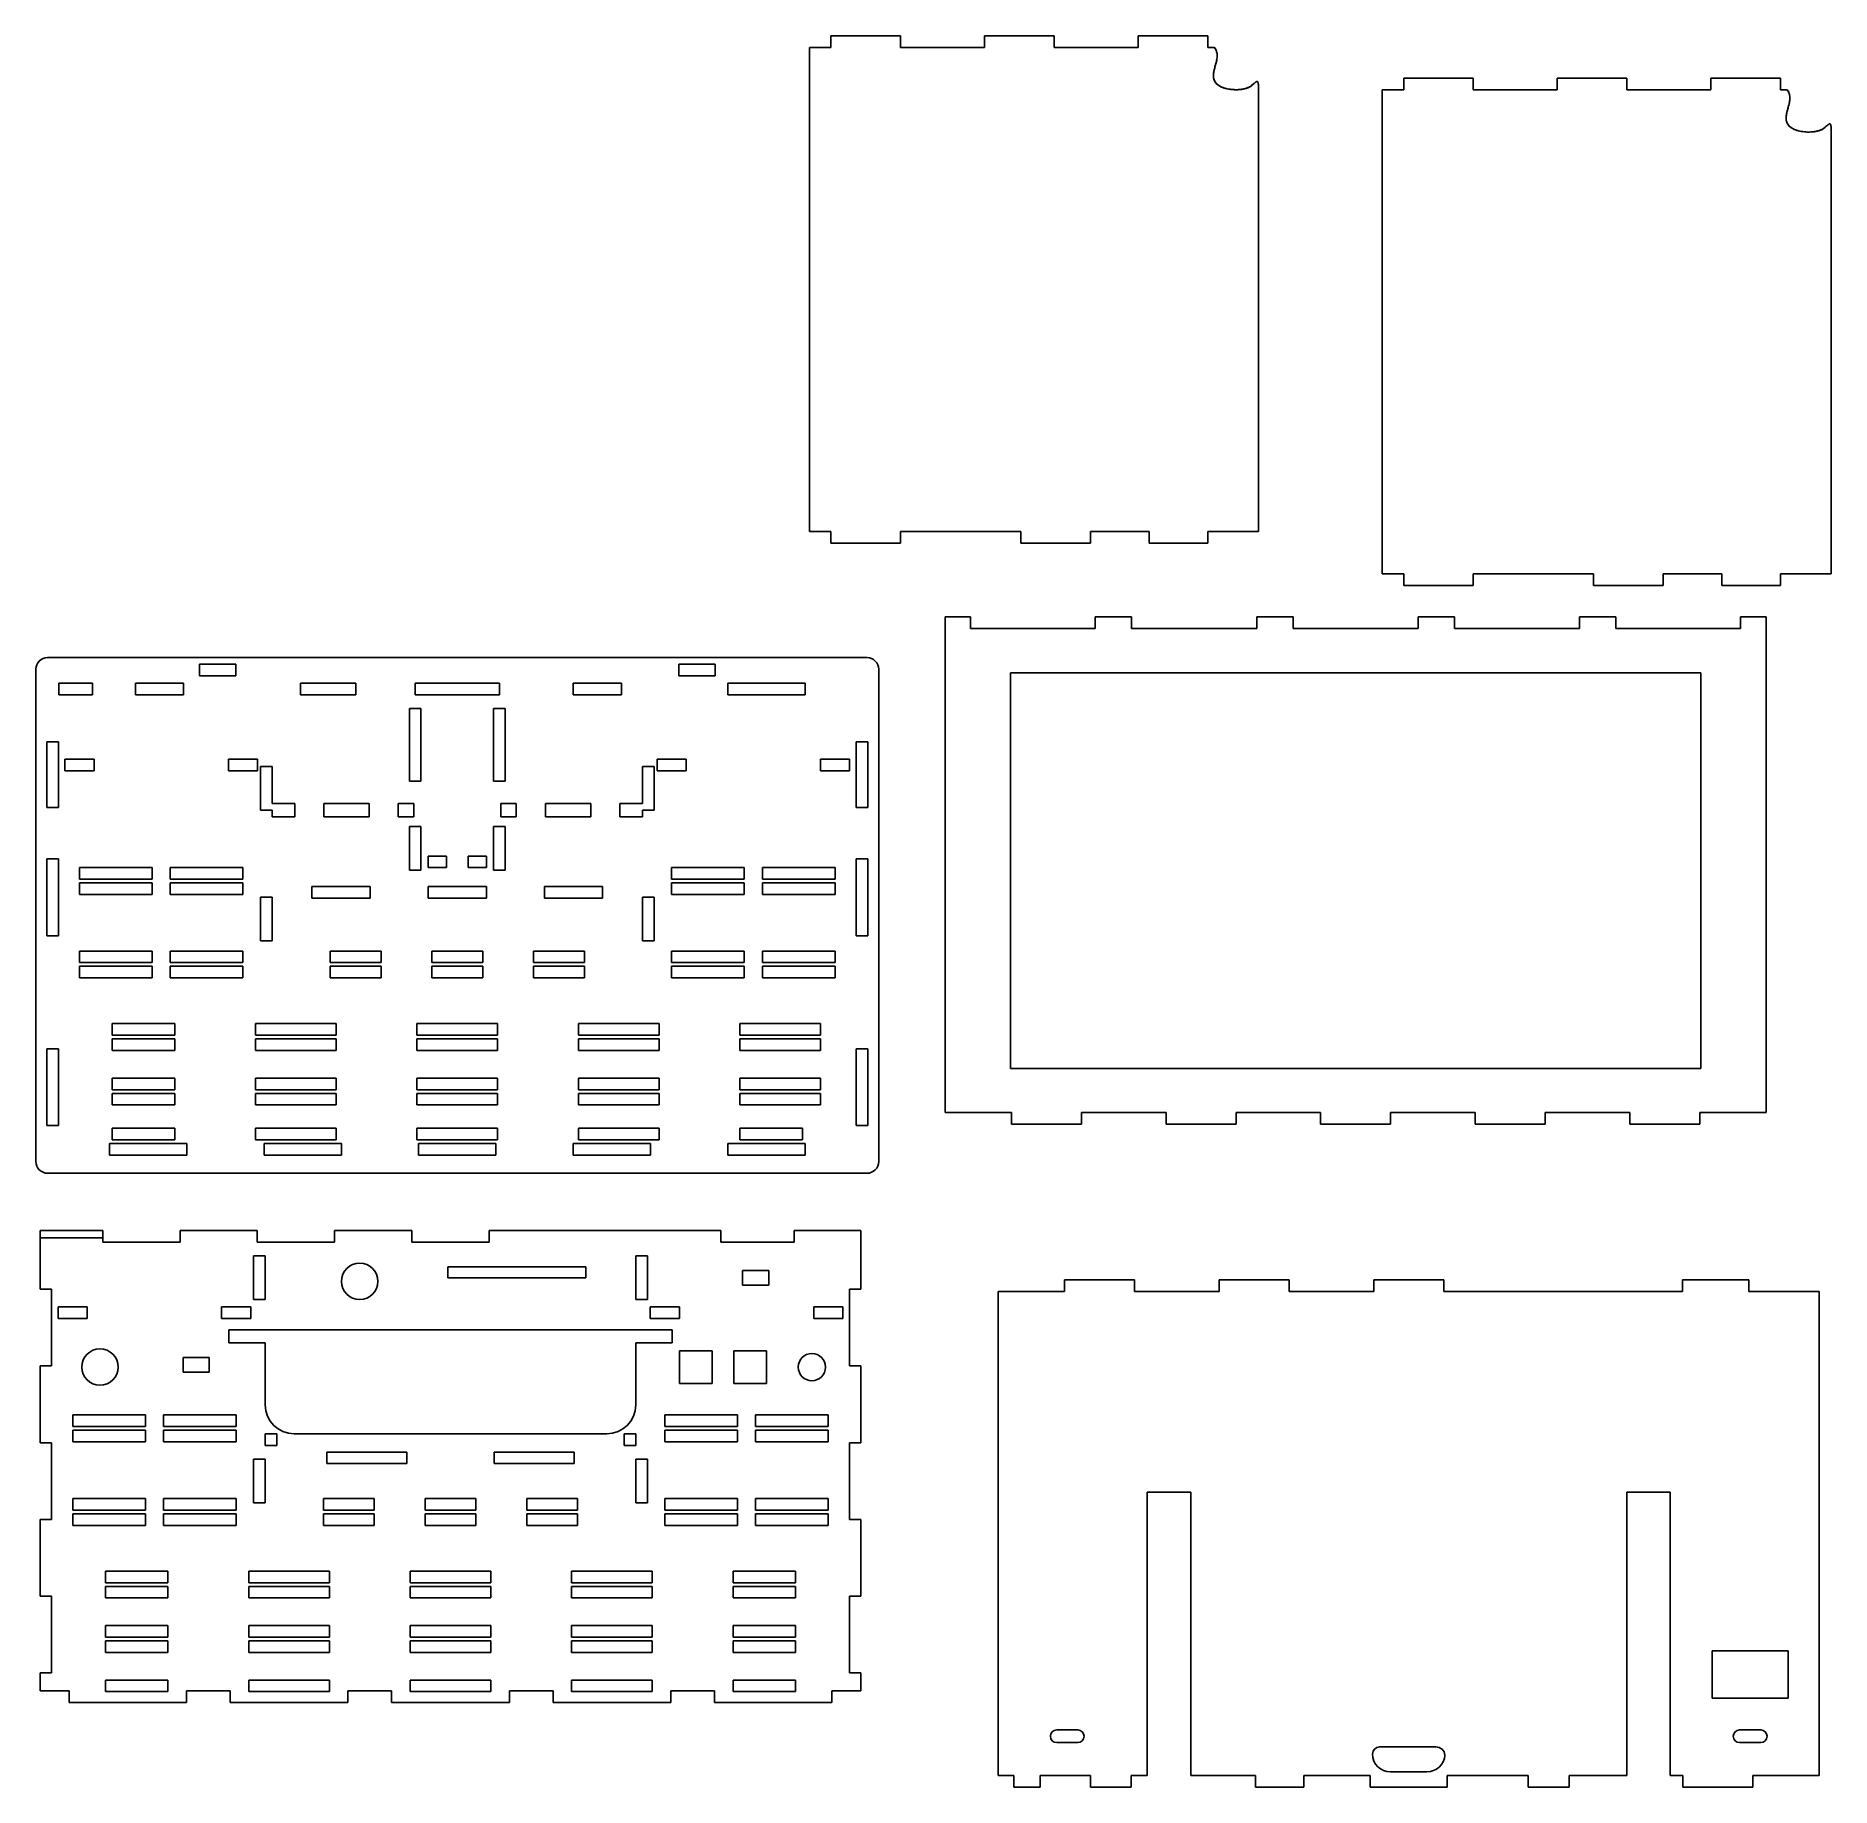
# Model space of a CAD drawing. Header units: millimetres. Extents: x 494 to 988, y 56 to 538.
import ezdxf

# ---------------------------------------------------------------- set-up
doc = ezdxf.new("R2010")
doc.units = ezdxf.units.MM
doc.layers.add('Main Panels Sketch', color=7, linetype='Continuous')

msp = doc.modelspace()

# ---------------------------------------------------------------- linework, layer by layer
at = {"layer": 'Main Panels Sketch'}
for p, q in [((707.17, 401.71, 170.65), (707.17, 535.01, 170.65)), ((713.11, 535.01, 170.65), (707.17, 535.01, 170.65)), ((707.17, 535.01, 170.65), (707.17, 401.71, 170.65)), ((713.11, 535.01, 170.65), (707.17, 535.01, 170.65)), ((707.17, 535.01, 170.65), (713.11, 535.01, 170.65)), ((707.17, 535.01, 170.65), (707.17, 401.71, 170.65)), ((713.11, 538.21, 170.65), (732.26, 538.21, 170.65)), ((732.26, 538.21, 170.65), (713.11, 538.21, 170.65)), ((732.26, 538.21, 170.65), (713.11, 538.21, 170.65)), ((713.11, 538.21, 170.65), (713.11, 535.01, 170.65)), ((713.11, 538.21, 170.65), (713.11, 535.01, 170.65)), ((713.11, 535.01, 170.65), (713.11, 538.21, 170.65)), ((732.26, 538.21, 170.65), (732.26, 535.01, 170.65)), ((732.26, 538.21, 170.65), (732.26, 535.01, 170.65)), ((732.26, 538.21, 170.65), (732.26, 535.01, 170.65)), ((755.4, 535.01, 170.65), (732.26, 535.01, 170.65)), ((732.26, 535.01, 170.65), (755.4, 535.01, 170.65)), ((755.4, 535.01, 170.65), (732.26, 535.01, 170.65)), ((755.4, 538.21, 170.65), (755.4, 535.01, 170.65)), ((755.4, 538.21, 170.65), (755.4, 535.01, 170.65)), ((774.54, 538.21, 170.65), (755.4, 538.21, 170.65)), ((755.4, 535.01, 170.65), (755.4, 538.21, 170.65)), ((755.4, 538.21, 170.65), (774.54, 538.21, 170.65)), ((774.54, 538.21, 170.65), (755.4, 538.21, 170.65)), ((774.54, 538.21, 170.65), (774.54, 535.01, 170.65)), ((774.54, 538.21, 170.65), (774.54, 535.01, 170.65)), ((774.54, 538.21, 170.65), (774.54, 535.01, 170.65)), ((797.69, 535.01, 170.65), (774.54, 535.01, 170.65)), ((774.54, 535.01, 170.65), (797.69, 535.01, 170.65)), ((797.69, 535.01, 170.65), (774.54, 535.01, 170.65)), ((797.69, 535.01, 170.65), (797.69, 538.21, 170.65)), ((797.69, 538.21, 170.65), (816.83, 538.21, 170.65)), ((816.83, 538.21, 170.65), (797.69, 538.21, 170.65)), ((816.83, 538.21, 170.65), (797.69, 538.21, 170.65)), ((797.69, 538.21, 170.65), (797.69, 535.01, 170.65)), ((797.69, 538.21, 170.65), (797.69, 535.01, 170.65)), ((816.83, 538.21, 170.65), (816.83, 535.01, 170.65)), ((816.83, 538.21, 170.65), (816.83, 535.01, 170.65)), ((816.83, 538.21, 170.65), (816.83, 535.01, 170.65)), ((818.7, 535.01, 170.65), (816.83, 535.01, 170.65)), ((818.7, 535.01, 170.65), (816.83, 535.01, 170.65)), ((816.83, 535.01, 170.65), (818.7, 535.01, 170.65)), ((830.77, 401.71, 170.65), (830.77, 523.95, 170.65)), ((830.77, 523.95, 170.65), (830.77, 401.71, 170.65)), ((830.77, 523.95, 170.65), (830.77, 401.71, 170.65)), ((870.77, 523.34, 170.65), (870.77, 526.54, 170.65)), ((889.91, 526.54, 170.65), (870.77, 526.54, 170.65)), ((870.77, 526.54, 170.65), (870.77, 523.34, 170.65)), ((870.77, 526.54, 170.65), (870.77, 523.34, 170.65)), ((870.77, 526.54, 170.65), (889.91, 526.54, 170.65)), ((889.91, 526.54, 170.65), (870.77, 526.54, 170.65)), ((889.91, 526.54, 170.65), (889.91, 523.34, 170.65)), ((889.91, 526.54, 170.65), (889.91, 523.34, 170.65)), ((889.91, 526.54, 170.65), (889.91, 523.34, 170.65)), ((913.05, 523.34, 170.65), (913.05, 526.54, 170.65)), ((913.05, 526.54, 170.65), (932.2, 526.54, 170.65)), ((913.05, 526.54, 170.65), (913.05, 523.34, 170.65)), ((913.05, 526.54, 170.65), (913.05, 523.34, 170.65)), ((932.2, 526.54, 170.65), (913.05, 526.54, 170.65)), ((932.2, 526.54, 170.65), (913.05, 526.54, 170.65)), ((932.2, 526.54, 170.65), (932.2, 523.34, 170.65)), ((932.2, 526.54, 170.65), (932.2, 523.34, 170.65)), ((932.2, 526.54, 170.65), (932.2, 523.34, 170.65)), ((974.48, 526.54, 170.65), (955.34, 526.54, 170.65)), ((955.34, 526.54, 170.65), (955.34, 523.34, 170.65)), ((955.34, 523.34, 170.65), (955.34, 526.54, 170.65)), ((955.34, 526.54, 170.65), (955.34, 523.34, 170.65)), ((974.48, 526.54, 170.65), (955.34, 526.54, 170.65)), ((955.34, 526.54, 170.65), (974.48, 526.54, 170.65)), ((974.48, 526.54, 170.65), (974.48, 523.34, 170.65)), ((974.48, 526.54, 170.65), (974.48, 523.34, 170.65)), ((974.48, 526.54, 170.65), (974.48, 523.34, 170.65)), ((864.83, 390.04, 170.65), (864.83, 523.34, 170.65)), ((864.83, 523.34, 170.65), (864.83, 390.04, 170.65)), ((864.83, 523.34, 170.65), (870.77, 523.34, 170.65)), ((870.77, 523.34, 170.65), (864.83, 523.34, 170.65)), ((870.77, 523.34, 170.65), (864.83, 523.34, 170.65)), ((864.83, 523.34, 170.65), (864.83, 390.04, 170.65)), ((913.05, 523.34, 170.65), (889.91, 523.34, 170.65)), ((913.05, 523.34, 170.65), (889.91, 523.34, 170.65)), ((889.91, 523.34, 170.65), (913.05, 523.34, 170.65)), ((955.34, 523.34, 170.65), (932.2, 523.34, 170.65)), ((955.34, 523.34, 170.65), (932.2, 523.34, 170.65)), ((932.2, 523.34, 170.65), (955.34, 523.34, 170.65)), ((974.48, 523.34, 170.65), (976.35, 523.34, 170.65)), ((976.35, 523.34, 170.65), (974.48, 523.34, 170.65)), ((976.35, 523.34, 170.65), (974.48, 523.34, 170.65)), ((988.43, 512.29, 170.65), (988.43, 390.04, 170.65)), ((988.43, 390.04, 170.65), (988.43, 512.29, 170.65)), ((988.43, 512.29, 170.65), (988.43, 390.04, 170.65)), ((713.11, 401.71, 170.65), (707.17, 401.71, 170.65)), ((713.11, 401.71, 170.65), (707.17, 401.71, 170.65)), ((713.11, 401.71, 170.65), (707.17, 401.71, 170.65)), ((713.11, 401.71, 170.65), (713.11, 398.51, 170.65)), ((713.11, 398.51, 170.65), (713.11, 401.71, 170.65)), ((713.11, 401.71, 170.65), (713.11, 398.51, 170.65)), ((765.4, 401.71, 170.65), (732.26, 401.71, 170.65)), ((732.26, 401.71, 170.65), (732.26, 398.51, 170.65)), ((765.4, 401.71, 170.65), (732.26, 401.71, 170.65)), ((732.26, 401.71, 170.65), (732.26, 398.51, 170.65)), ((765.4, 401.71, 170.65), (732.26, 401.71, 170.65)), ((732.26, 401.71, 170.65), (732.26, 398.51, 170.65)), ((765.4, 401.71, 170.65), (765.4, 398.51, 170.65)), ((765.4, 401.71, 170.65), (765.4, 398.51, 170.65)), ((765.4, 398.51, 170.65), (765.4, 401.71, 170.65)), ((800.69, 401.71, 170.65), (784.54, 401.71, 170.65)), ((784.54, 401.71, 170.65), (784.54, 398.51, 170.65)), ((800.69, 401.71, 170.65), (784.54, 401.71, 170.65)), ((784.54, 401.71, 170.65), (784.54, 398.51, 170.65)), ((784.54, 401.71, 170.65), (784.54, 398.51, 170.65)), ((800.69, 401.71, 170.65), (784.54, 401.71, 170.65)), ((800.69, 398.51, 170.65), (800.69, 401.71, 170.65)), ((800.69, 401.71, 170.65), (800.69, 398.51, 170.65)), ((800.69, 401.71, 170.65), (800.69, 398.51, 170.65)), ((816.83, 401.71, 170.65), (816.83, 398.51, 170.65)), ((816.83, 401.71, 170.65), (816.83, 398.51, 170.65)), ((830.77, 401.71, 170.65), (816.83, 401.71, 170.65)), ((830.77, 401.71, 170.65), (816.83, 401.71, 170.65)), ((830.77, 401.71, 170.65), (816.83, 401.71, 170.65)), ((816.83, 401.71, 170.65), (816.83, 398.51, 170.65)), ((732.26, 398.51, 170.65), (713.11, 398.51, 170.65)), ((732.26, 398.51, 170.65), (713.11, 398.51, 170.65)), ((732.26, 398.51, 170.65), (713.11, 398.51, 170.65)), ((784.54, 398.51, 170.65), (765.4, 398.51, 170.65)), ((784.54, 398.51, 170.65), (765.4, 398.51, 170.65)), ((784.54, 398.51, 170.65), (765.4, 398.51, 170.65)), ((816.83, 398.51, 170.65), (800.69, 398.51, 170.65)), ((816.83, 398.51, 170.65), (800.69, 398.51, 170.65)), ((816.83, 398.51, 170.65), (800.69, 398.51, 170.65)), ((870.77, 390.04, 170.65), (864.83, 390.04, 170.65)), ((870.77, 390.04, 170.65), (864.83, 390.04, 170.65)), ((870.77, 390.04, 170.65), (864.83, 390.04, 170.65)), ((870.77, 386.84, 170.65), (870.77, 390.04, 170.65)), ((870.77, 390.04, 170.65), (870.77, 386.84, 170.65)), ((870.77, 390.04, 170.65), (870.77, 386.84, 170.65)), ((889.91, 386.84, 170.65), (870.77, 386.84, 170.65)), ((889.91, 386.84, 170.65), (870.77, 386.84, 170.65)), ((889.91, 386.84, 170.65), (870.77, 386.84, 170.65)), ((889.91, 390.04, 170.65), (889.91, 386.84, 170.65)), ((923.05, 390.04, 170.65), (889.91, 390.04, 170.65)), ((889.91, 390.04, 170.65), (889.91, 386.84, 170.65)), ((923.05, 390.04, 170.65), (889.91, 390.04, 170.65)), ((923.05, 390.04, 170.65), (889.91, 390.04, 170.65)), ((889.91, 390.04, 170.65), (889.91, 386.84, 170.65)), ((923.05, 390.04, 170.65), (923.05, 386.84, 170.65)), ((923.05, 386.84, 170.65), (923.05, 390.04, 170.65)), ((923.05, 390.04, 170.65), (923.05, 386.84, 170.65)), ((942.2, 386.84, 170.65), (923.05, 386.84, 170.65)), ((942.2, 386.84, 170.65), (923.05, 386.84, 170.65)), ((942.2, 386.84, 170.65), (923.05, 386.84, 170.65)), ((958.34, 390.04, 170.65), (942.2, 390.04, 170.65)), ((942.2, 390.04, 170.65), (942.2, 386.84, 170.65)), ((958.34, 390.04, 170.65), (942.2, 390.04, 170.65)), ((942.2, 390.04, 170.65), (942.2, 386.84, 170.65)), ((942.2, 390.04, 170.65), (942.2, 386.84, 170.65)), ((958.34, 390.04, 170.65), (942.2, 390.04, 170.65)), ((958.34, 390.04, 170.65), (958.34, 386.84, 170.65)), ((958.34, 390.04, 170.65), (958.34, 386.84, 170.65)), ((958.34, 386.84, 170.65), (958.34, 390.04, 170.65)), ((974.48, 386.84, 170.65), (958.34, 386.84, 170.65)), ((974.48, 386.84, 170.65), (958.34, 386.84, 170.65)), ((974.48, 386.84, 170.65), (958.34, 386.84, 170.65)), ((974.48, 390.04, 170.65), (974.48, 386.84, 170.65)), ((974.48, 390.04, 170.65), (974.48, 386.84, 170.65)), ((988.43, 390.04, 170.65), (974.48, 390.04, 170.65)), ((988.43, 390.04, 170.65), (974.48, 390.04, 170.65)), ((988.43, 390.04, 170.65), (974.48, 390.04, 170.65)), ((974.48, 390.04, 170.65), (974.48, 386.84, 170.65)), ((744.53, 378.17, 170.65), (751.53, 378.17, 170.65)), ((744.53, 241.67, 170.65), (744.53, 378.17, 170.65)), ((744.53, 378.17, 170.65), (744.53, 241.67, 170.65)), ((751.53, 378.17, 170.65), (744.53, 378.17, 170.65)), ((744.53, 378.17, 170.65), (744.53, 241.67, 170.65)), ((751.53, 378.17, 170.65), (744.53, 378.17, 170.65)), ((751.53, 378.17, 170.65), (751.53, 374.97, 170.65)), ((751.53, 378.17, 170.65), (751.53, 374.97, 170.65)), ((751.53, 378.17, 170.65), (751.53, 374.97, 170.65)), ((785.86, 374.97, 170.65), (785.86, 378.17, 170.65)), ((785.86, 378.17, 170.65), (795.86, 378.17, 170.65)), ((785.86, 378.17, 170.65), (785.86, 374.97, 170.65)), ((785.86, 378.17, 170.65), (795.86, 378.17, 170.65)), ((785.86, 378.17, 170.65), (785.86, 374.97, 170.65)), ((795.86, 378.17, 170.65), (785.86, 378.17, 170.65)), ((795.86, 378.17, 170.65), (795.86, 374.97, 170.65)), ((795.86, 378.17, 170.65), (795.86, 374.97, 170.65)), ((795.86, 378.17, 170.65), (795.86, 374.97, 170.65)), ((830.31, 378.17, 170.65), (840.31, 378.17, 170.65)), ((830.31, 378.17, 170.65), (830.31, 374.97, 170.65)), ((830.31, 378.17, 170.65), (840.31, 378.17, 170.65)), ((830.31, 378.17, 170.65), (830.31, 374.97, 170.65)), ((840.31, 378.17, 170.65), (830.31, 378.17, 170.65)), ((830.31, 374.97, 170.65), (830.31, 378.17, 170.65)), ((840.31, 378.17, 170.65), (840.31, 374.97, 170.65)), ((840.31, 378.17, 170.65), (840.31, 374.97, 170.65)), ((840.31, 378.17, 170.65), (840.31, 374.97, 170.65)), ((874.75, 374.97, 170.65), (874.75, 378.17, 170.65)), ((874.75, 378.17, 170.65), (884.75, 378.17, 170.65)), ((874.75, 378.17, 170.65), (874.75, 374.97, 170.65)), ((874.75, 378.17, 170.65), (874.75, 374.97, 170.65)), ((884.75, 378.17, 170.65), (874.75, 378.17, 170.65)), ((874.75, 378.17, 170.65), (884.75, 378.17, 170.65)), ((884.75, 378.17, 170.65), (884.75, 374.97, 170.65)), ((884.75, 378.17, 170.65), (884.75, 374.97, 170.65)), ((884.75, 378.17, 170.65), (884.75, 374.97, 170.65)), ((919.19, 374.97, 170.65), (919.19, 378.17, 170.65)), ((919.19, 378.17, 170.65), (929.19, 378.17, 170.65)), ((919.19, 378.17, 170.65), (919.19, 374.97, 170.65)), ((919.19, 378.17, 170.65), (919.19, 374.97, 170.65)), ((919.19, 378.17, 170.65), (929.19, 378.17, 170.65)), ((929.19, 378.17, 170.65), (919.19, 378.17, 170.65)), ((929.19, 378.17, 170.65), (929.19, 374.97, 170.65)), ((929.19, 378.17, 170.65), (929.19, 374.97, 170.65)), ((929.19, 378.17, 170.65), (929.19, 374.97, 170.65)), ((963.53, 374.97, 170.65), (963.53, 378.17, 170.65)), ((963.53, 378.17, 170.65), (970.53, 378.17, 170.65)), ((970.53, 378.17, 170.65), (963.53, 378.17, 170.65)), ((963.53, 378.17, 170.65), (963.53, 374.97, 170.65)), ((963.53, 378.17, 170.65), (970.53, 378.17, 170.65)), ((963.53, 378.17, 170.65), (963.53, 374.97, 170.65)), ((970.53, 378.17, 170.65), (970.53, 241.67, 170.65)), ((970.53, 378.17, 170.65), (970.53, 241.67, 170.65)), ((970.53, 378.17, 170.65), (970.53, 241.67, 170.65)), ((751.53, 374.97, 170.65), (785.86, 374.97, 170.65)), ((785.86, 374.97, 170.65), (751.53, 374.97, 170.65)), ((751.53, 374.97, 170.65), (785.86, 374.97, 170.65)), ((795.86, 374.97, 170.65), (830.31, 374.97, 170.65)), ((830.31, 374.97, 170.65), (795.86, 374.97, 170.65)), ((795.86, 374.97, 170.65), (830.31, 374.97, 170.65)), ((874.75, 374.97, 170.65), (840.31, 374.97, 170.65)), ((840.31, 374.97, 170.65), (874.75, 374.97, 170.65)), ((840.31, 374.97, 170.65), (874.75, 374.97, 170.65)), ((884.75, 374.97, 170.65), (919.19, 374.97, 170.65)), ((919.19, 374.97, 170.65), (884.75, 374.97, 170.65)), ((884.75, 374.97, 170.65), (919.19, 374.97, 170.65)), ((929.19, 374.97, 170.65), (963.53, 374.97, 170.65)), ((963.53, 374.97, 170.65), (929.19, 374.97, 170.65)), ((929.19, 374.97, 170.65), (963.53, 374.97, 170.65)), ((723.04, 366.96, 170.65), (497.44, 366.96, 170.65)), ((723.04, 366.96, 170.65), (497.44, 366.96, 170.65)), ((497.44, 366.96, 170.65), (723.04, 366.96, 170.65)), ((494.24, 228.16, 170.65), (494.24, 363.76, 170.65)), ((494.24, 363.76, 170.65), (494.24, 228.16, 170.65)), ((494.24, 363.76, 170.65), (494.24, 228.16, 170.65)), ((549.24, 365.16, 170.65), (539.24, 365.16, 170.65)), ((539.24, 365.16, 170.65), (539.24, 361.96, 170.65)), ((539.24, 365.16, 170.65), (539.24, 361.96, 170.65)), ((539.24, 365.16, 170.65), (549.24, 365.16, 170.65)), ((539.24, 365.16, 170.65), (539.24, 361.96, 170.65)), ((549.24, 365.16, 170.65), (539.24, 365.16, 170.65)), ((549.24, 361.96, 170.65), (539.24, 361.96, 170.65)), ((539.24, 361.96, 170.65), (549.24, 361.96, 170.65)), ((539.24, 361.96, 170.65), (549.24, 361.96, 170.65)), ((549.24, 361.96, 170.65), (549.24, 365.16, 170.65)), ((549.24, 361.96, 170.65), (549.24, 365.16, 170.65)), ((549.24, 361.96, 170.65), (549.24, 365.16, 170.65)), ((681.24, 365.16, 170.65), (671.24, 365.16, 170.65)), ((671.24, 365.16, 170.65), (671.24, 361.96, 170.65)), ((671.24, 365.16, 170.65), (671.24, 361.96, 170.65)), ((671.24, 365.16, 170.65), (681.24, 365.16, 170.65)), ((681.24, 365.16, 170.65), (671.24, 365.16, 170.65)), ((671.24, 365.16, 170.65), (671.24, 361.96, 170.65)), ((671.24, 361.96, 170.65), (681.24, 361.96, 170.65)), ((671.24, 361.96, 170.65), (681.24, 361.96, 170.65)), ((681.24, 361.96, 170.65), (671.24, 361.96, 170.65)), ((681.24, 361.96, 170.65), (681.24, 365.16, 170.65)), ((681.24, 361.96, 170.65), (681.24, 365.16, 170.65)), ((681.24, 361.96, 170.65), (681.24, 365.16, 170.65)), ((726.24, 228.16, 170.65), (726.24, 363.76, 170.65)), ((726.24, 228.16, 170.65), (726.24, 363.76, 170.65)), ((726.24, 363.76, 170.65), (726.24, 228.16, 170.65)), ((762.53, 362.8, 170.65), (762.53, 253.84, 170.65)), ((952.53, 362.8, 170.65), (762.53, 362.8, 170.65)), ((762.53, 362.8, 170.65), (762.53, 253.84, 170.65)), ((762.53, 362.8, 170.65), (762.53, 253.84, 170.65)), ((762.53, 362.8, 170.65), (952.53, 362.8, 170.65)), ((952.53, 362.8, 170.65), (762.53, 362.8, 170.65)), ((952.53, 253.84, 170.65), (952.53, 362.8, 170.65)), ((952.53, 253.84, 170.65), (952.53, 362.8, 170.65)), ((952.53, 253.84, 170.65), (952.53, 362.8, 170.65)), ((500.51, 356.76, 170.65), (500.51, 359.96, 170.65)), ((500.51, 359.96, 170.65), (509.78, 359.96, 170.65)), ((509.78, 359.96, 170.65), (500.51, 359.96, 170.65)), ((500.51, 356.76, 170.65), (500.51, 359.96, 170.65)), ((500.51, 359.96, 170.65), (500.51, 356.76, 170.65)), ((509.78, 359.96, 170.65), (500.51, 359.96, 170.65)), ((500.51, 356.76, 170.65), (509.78, 356.76, 170.65)), ((500.51, 356.76, 170.65), (509.78, 356.76, 170.65)), ((509.78, 356.76, 170.65), (500.51, 356.76, 170.65)), ((509.78, 356.76, 170.65), (509.78, 359.96, 170.65)), ((509.78, 356.76, 170.65), (509.78, 359.96, 170.65)), ((509.78, 356.76, 170.65), (509.78, 359.96, 170.65)), ((521.61, 359.96, 170.65), (534.88, 359.96, 170.65)), ((534.88, 359.96, 170.65), (521.61, 359.96, 170.65)), ((521.61, 356.76, 170.65), (521.61, 359.96, 170.65)), ((521.61, 356.76, 170.65), (521.61, 359.96, 170.65)), ((534.88, 359.96, 170.65), (521.61, 359.96, 170.65)), ((521.61, 359.96, 170.65), (521.61, 356.76, 170.65)), ((521.61, 356.76, 170.65), (534.88, 356.76, 170.65)), ((534.88, 356.76, 170.65), (521.61, 356.76, 170.65)), ((521.61, 356.76, 170.65), (534.88, 356.76, 170.65)), ((534.88, 356.76, 170.65), (534.88, 359.96, 170.65)), ((534.88, 356.76, 170.65), (534.88, 359.96, 170.65)), ((534.88, 356.76, 170.65), (534.88, 359.96, 170.65)), ((567.06, 359.96, 170.65), (567.06, 356.76, 170.65)), ((567.06, 356.76, 170.65), (567.06, 359.96, 170.65)), ((567.06, 356.76, 170.65), (567.06, 359.96, 170.65)), ((582.33, 359.96, 170.65), (567.06, 359.96, 170.65)), ((567.06, 359.96, 170.65), (582.33, 359.96, 170.65)), ((582.33, 359.96, 170.65), (567.06, 359.96, 170.65)), ((567.06, 356.76, 170.65), (582.33, 356.76, 170.65)), ((567.06, 356.76, 170.65), (582.33, 356.76, 170.65)), ((582.33, 356.76, 170.65), (567.06, 356.76, 170.65)), ((582.33, 356.76, 170.65), (582.33, 359.96, 170.65)), ((582.33, 356.76, 170.65), (582.33, 359.96, 170.65)), ((582.33, 356.76, 170.65), (582.33, 359.96, 170.65)), ((598.6, 359.96, 170.65), (621.87, 359.96, 170.65)), ((598.6, 359.96, 170.65), (598.6, 356.76, 170.65)), ((598.6, 356.76, 170.65), (598.6, 359.96, 170.65)), ((598.6, 359.96, 170.65), (621.87, 359.96, 170.65)), ((621.87, 359.96, 170.65), (598.6, 359.96, 170.65)), ((598.6, 356.76, 170.65), (598.6, 359.96, 170.65)), ((598.6, 356.76, 170.65), (621.87, 356.76, 170.65)), ((598.6, 356.76, 170.65), (621.87, 356.76, 170.65)), ((598.6, 356.76, 170.65), (621.87, 356.76, 170.65)), ((621.87, 356.76, 170.65), (621.87, 359.96, 170.65)), ((621.87, 356.76, 170.65), (621.87, 359.96, 170.65)), ((621.87, 356.76, 170.65), (621.87, 359.96, 170.65)), ((642.15, 356.76, 170.65), (642.15, 359.96, 170.65)), ((642.15, 356.76, 170.65), (642.15, 359.96, 170.65)), ((642.15, 359.96, 170.65), (642.15, 356.76, 170.65)), ((642.15, 359.96, 170.65), (655.42, 359.96, 170.65)), ((655.42, 359.96, 170.65), (642.15, 359.96, 170.65)), ((642.15, 359.96, 170.65), (655.42, 359.96, 170.65)), ((642.15, 356.76, 170.65), (655.42, 356.76, 170.65)), ((642.15, 356.76, 170.65), (655.42, 356.76, 170.65)), ((642.15, 356.76, 170.65), (655.42, 356.76, 170.65)), ((655.42, 356.76, 170.65), (655.42, 359.96, 170.65)), ((655.42, 356.76, 170.65), (655.42, 359.96, 170.65)), ((655.42, 356.76, 170.65), (655.42, 359.96, 170.65)), ((684.69, 359.96, 170.65), (705.96, 359.96, 170.65)), ((684.69, 356.76, 170.65), (684.69, 359.96, 170.65)), ((684.69, 359.96, 170.65), (684.69, 356.76, 170.65)), ((705.96, 359.96, 170.65), (684.69, 359.96, 170.65)), ((684.69, 356.76, 170.65), (684.69, 359.96, 170.65)), ((684.69, 359.96, 170.65), (705.96, 359.96, 170.65)), ((684.69, 356.76, 170.65), (705.96, 356.76, 170.65)), ((684.69, 356.76, 170.65), (705.96, 356.76, 170.65)), ((684.69, 356.76, 170.65), (705.96, 356.76, 170.65)), ((705.96, 356.76, 170.65), (705.96, 359.96, 170.65)), ((705.96, 356.76, 170.65), (705.96, 359.96, 170.65)), ((705.96, 356.76, 170.65), (705.96, 359.96, 170.65)), ((600.24, 352.96, 170.65), (597.04, 352.96, 170.65)), ((600.24, 352.96, 170.65), (597.04, 352.96, 170.65)), ((597.04, 352.96, 170.65), (597.04, 332.96, 170.65)), ((600.24, 352.96, 170.65), (597.04, 352.96, 170.65)), ((597.04, 332.96, 170.65), (597.04, 352.96, 170.65)), ((597.04, 352.96, 170.65), (597.04, 332.96, 170.65)), ((600.24, 332.96, 170.65), (600.24, 352.96, 170.65)), ((600.24, 352.96, 170.65), (600.24, 332.96, 170.65)), ((600.24, 332.96, 170.65), (600.24, 352.96, 170.65)), ((620.24, 352.96, 170.65), (620.24, 332.96, 170.65)), ((623.44, 352.96, 170.65), (620.24, 352.96, 170.65)), ((623.44, 352.96, 170.65), (620.24, 352.96, 170.65)), ((620.24, 332.96, 170.65), (620.24, 352.96, 170.65)), ((620.24, 352.96, 170.65), (620.24, 332.96, 170.65)), ((623.44, 352.96, 170.65), (620.24, 352.96, 170.65)), ((623.44, 332.96, 170.65), (623.44, 352.96, 170.65)), ((623.44, 332.96, 170.65), (623.44, 352.96, 170.65)), ((623.44, 352.96, 170.65), (623.44, 332.96, 170.65)), ((497.24, 343.82, 170.65), (497.24, 325.68, 170.65)), ((497.24, 343.82, 170.65), (497.24, 325.68, 170.65)), ((497.24, 343.82, 170.65), (500.44, 343.82, 170.65)), ((497.24, 325.68, 170.65), (497.24, 343.82, 170.65)), ((497.24, 343.82, 170.65), (500.44, 343.82, 170.65)), ((500.44, 343.82, 170.65), (497.24, 343.82, 170.65)), ((500.44, 325.68, 170.65), (500.44, 343.82, 170.65)), ((500.44, 343.82, 170.65), (500.44, 325.68, 170.65)), ((500.44, 325.68, 170.65), (500.44, 343.82, 170.65)), ((723.24, 343.82, 170.65), (720.04, 343.82, 170.65)), ((720.04, 343.82, 170.65), (720.04, 325.68, 170.65)), ((720.04, 343.82, 170.65), (723.24, 343.82, 170.65)), ((720.04, 343.82, 170.65), (723.24, 343.82, 170.65)), ((720.04, 343.82, 170.65), (720.04, 325.68, 170.65)), ((720.04, 325.68, 170.65), (720.04, 343.82, 170.65)), ((723.24, 343.82, 170.65), (723.24, 325.68, 170.65)), ((723.24, 325.68, 170.65), (723.24, 343.82, 170.65)), ((723.24, 325.68, 170.65), (723.24, 343.82, 170.65)), ((510.24, 338.96, 170.65), (502.24, 338.96, 170.65)), ((510.24, 338.96, 170.65), (502.24, 338.96, 170.65)), ((502.24, 338.96, 170.65), (502.24, 335.76, 170.65)), ((502.24, 335.76, 170.65), (502.24, 338.96, 170.65)), ((502.24, 335.76, 170.65), (502.24, 338.96, 170.65)), ((510.24, 338.96, 170.65), (502.24, 338.96, 170.65)), ((510.24, 335.76, 170.65), (510.24, 338.96, 170.65)), ((510.24, 335.76, 170.65), (510.24, 338.96, 170.65)), ((510.24, 335.76, 170.65), (510.24, 338.96, 170.65)), ((547.24, 338.96, 170.65), (547.24, 335.76, 170.65)), ((547.24, 335.76, 170.65), (547.24, 338.96, 170.65)), ((555.24, 338.96, 170.65), (547.24, 338.96, 170.65)), ((555.24, 338.96, 170.65), (547.24, 338.96, 170.65)), ((547.24, 335.76, 170.65), (547.24, 338.96, 170.65)), ((555.24, 338.96, 170.65), (547.24, 338.96, 170.65)), ((555.24, 335.76, 170.65), (555.24, 338.96, 170.65)), ((555.24, 335.76, 170.65), (555.24, 338.96, 170.65)), ((555.24, 335.76, 170.65), (555.24, 338.96, 170.65)), ((559.24, 336.96, 170.65), (556.04, 336.96, 170.65)), ((556.04, 336.96, 170.65), (556.04, 324.96, 170.65)), ((556.04, 336.96, 170.65), (559.24, 336.96, 170.65)), ((556.04, 336.96, 170.65), (556.04, 324.96, 170.65)), ((556.04, 336.96, 170.65), (556.04, 324.96, 170.65)), ((556.04, 336.96, 170.65), (559.24, 336.96, 170.65)), ((559.24, 326.82, 170.65), (559.24, 336.96, 170.65)), ((559.24, 336.96, 170.65), (559.24, 326.82, 170.65)), ((559.24, 336.96, 170.65), (559.24, 326.82, 170.65)), ((661.24, 336.96, 170.65), (664.44, 336.96, 170.65)), ((661.24, 336.96, 170.65), (661.24, 326.82, 170.65)), ((664.44, 336.96, 170.65), (661.24, 336.96, 170.65)), ((661.24, 336.96, 170.65), (661.24, 326.82, 170.65)), ((661.24, 336.96, 170.65), (664.44, 336.96, 170.65)), ((661.24, 336.96, 170.65), (661.24, 326.82, 170.65)), ((664.44, 336.96, 170.65), (664.44, 324.96, 170.65)), ((664.44, 336.96, 170.65), (664.44, 324.96, 170.65)), ((664.44, 324.96, 170.65), (664.44, 336.96, 170.65)), ((673.24, 338.96, 170.65), (665.24, 338.96, 170.65)), ((673.24, 338.96, 170.65), (665.24, 338.96, 170.65)), ((665.24, 338.96, 170.65), (665.24, 335.76, 170.65)), ((665.24, 335.76, 170.65), (665.24, 338.96, 170.65)), ((665.24, 335.76, 170.65), (665.24, 338.96, 170.65)), ((673.24, 338.96, 170.65), (665.24, 338.96, 170.65)), ((673.24, 335.76, 170.65), (673.24, 338.96, 170.65)), ((673.24, 335.76, 170.65), (673.24, 338.96, 170.65)), ((673.24, 335.76, 170.65), (673.24, 338.96, 170.65)), ((710.24, 335.76, 170.65), (710.24, 338.96, 170.65)), ((718.24, 338.96, 170.65), (710.24, 338.96, 170.65)), ((710.24, 338.96, 170.65), (710.24, 335.76, 170.65)), ((718.24, 338.96, 170.65), (710.24, 338.96, 170.65)), ((710.24, 335.76, 170.65), (710.24, 338.96, 170.65)), ((718.24, 338.96, 170.65), (710.24, 338.96, 170.65)), ((718.24, 335.76, 170.65), (718.24, 338.96, 170.65)), ((718.24, 335.76, 170.65), (718.24, 338.96, 170.65)), ((718.24, 335.76, 170.65), (718.24, 338.96, 170.65)), ((510.24, 335.76, 170.65), (502.24, 335.76, 170.65)), ((502.24, 335.76, 170.65), (510.24, 335.76, 170.65)), ((510.24, 335.76, 170.65), (502.24, 335.76, 170.65)), ((547.24, 335.76, 170.65), (555.24, 335.76, 170.65)), ((555.24, 335.76, 170.65), (547.24, 335.76, 170.65)), ((555.24, 335.76, 170.65), (547.24, 335.76, 170.65)), ((597.04, 332.96, 170.65), (600.24, 332.96, 170.65)), ((600.24, 332.96, 170.65), (597.04, 332.96, 170.65)), ((600.24, 332.96, 170.65), (597.04, 332.96, 170.65)), ((620.24, 332.96, 170.65), (623.44, 332.96, 170.65)), ((623.44, 332.96, 170.65), (620.24, 332.96, 170.65)), ((623.44, 332.96, 170.65), (620.24, 332.96, 170.65)), ((665.24, 335.76, 170.65), (673.24, 335.76, 170.65)), ((673.24, 335.76, 170.65), (665.24, 335.76, 170.65)), ((673.24, 335.76, 170.65), (665.24, 335.76, 170.65)), ((710.24, 335.76, 170.65), (718.24, 335.76, 170.65)), ((718.24, 335.76, 170.65), (710.24, 335.76, 170.65)), ((718.24, 335.76, 170.65), (710.24, 335.76, 170.65)), ((559.24, 326.82, 170.65), (565.49, 326.82, 170.65)), ((559.24, 326.82, 170.65), (565.49, 326.82, 170.65)), ((565.49, 326.82, 170.65), (559.24, 326.82, 170.65)), ((565.49, 323.13, 170.65), (565.49, 326.82, 170.65)), ((565.49, 326.82, 170.65), (565.49, 323.13, 170.65)), ((565.49, 326.82, 170.65), (565.49, 323.13, 170.65)), ((585.99, 326.82, 170.65), (573.49, 326.82, 170.65)), ((573.49, 326.82, 170.65), (585.99, 326.82, 170.65)), ((573.49, 323.13, 170.65), (573.49, 326.82, 170.65)), ((573.49, 326.82, 170.65), (585.99, 326.82, 170.65)), ((573.49, 323.13, 170.65), (573.49, 326.82, 170.65)), ((573.49, 326.82, 170.65), (573.49, 323.13, 170.65)), ((585.99, 326.82, 170.65), (585.99, 323.13, 170.65)), ((585.99, 326.82, 170.65), (585.99, 323.13, 170.65)), ((585.99, 323.13, 170.65), (585.99, 326.82, 170.65)), ((598.24, 326.82, 170.65), (593.99, 326.82, 170.65)), ((593.99, 326.82, 170.65), (593.99, 323.13, 170.65)), ((593.99, 326.82, 170.65), (598.24, 326.82, 170.65)), ((593.99, 323.13, 170.65), (593.99, 326.82, 170.65)), ((593.99, 323.13, 170.65), (593.99, 326.82, 170.65)), ((593.99, 326.82, 170.65), (598.24, 326.82, 170.65)), ((598.24, 326.82, 170.65), (598.24, 323.13, 170.65)), ((598.24, 326.82, 170.65), (598.24, 323.13, 170.65)), ((598.24, 323.13, 170.65), (598.24, 326.82, 170.65)), ((622.24, 326.82, 170.65), (622.24, 323.13, 170.65)), ((622.24, 326.82, 170.65), (626.49, 326.82, 170.65)), ((622.24, 323.13, 170.65), (622.24, 326.82, 170.65)), ((622.24, 323.13, 170.65), (622.24, 326.82, 170.65)), ((622.24, 326.82, 170.65), (626.49, 326.82, 170.65)), ((626.49, 326.82, 170.65), (622.24, 326.82, 170.65)), ((626.49, 326.82, 170.65), (626.49, 323.13, 170.65)), ((626.49, 326.82, 170.65), (626.49, 323.13, 170.65)), ((626.49, 323.13, 170.65), (626.49, 326.82, 170.65)), ((646.99, 326.82, 170.65), (634.49, 326.82, 170.65)), ((634.49, 326.82, 170.65), (634.49, 323.13, 170.65)), ((634.49, 326.82, 170.65), (646.99, 326.82, 170.65)), ((634.49, 323.13, 170.65), (634.49, 326.82, 170.65)), ((634.49, 326.82, 170.65), (646.99, 326.82, 170.65)), ((634.49, 323.13, 170.65), (634.49, 326.82, 170.65)), ((646.99, 326.82, 170.65), (646.99, 323.13, 170.65)), ((646.99, 326.82, 170.65), (646.99, 323.13, 170.65)), ((646.99, 323.13, 170.65), (646.99, 326.82, 170.65)), ((654.99, 326.82, 170.65), (654.99, 323.13, 170.65)), ((654.99, 326.82, 170.65), (661.24, 326.82, 170.65)), ((654.99, 326.82, 170.65), (661.24, 326.82, 170.65)), ((654.99, 326.82, 170.65), (654.99, 323.13, 170.65)), ((661.24, 326.82, 170.65), (654.99, 326.82, 170.65)), ((654.99, 326.82, 170.65), (654.99, 323.13, 170.65)), ((497.24, 325.68, 170.65), (500.44, 325.68, 170.65)), ((497.24, 325.68, 170.65), (500.44, 325.68, 170.65)), ((497.24, 325.68, 170.65), (500.44, 325.68, 170.65)), ((556.04, 324.96, 170.65), (559.24, 324.96, 170.65)), ((556.04, 324.96, 170.65), (559.24, 324.96, 170.65)), ((556.04, 324.96, 170.65), (559.24, 324.96, 170.65)), ((559.24, 324.96, 170.65), (559.24, 323.13, 170.65)), ((559.24, 324.96, 170.65), (559.24, 323.13, 170.65)), ((559.24, 324.96, 170.65), (559.24, 323.13, 170.65)), ((565.49, 323.13, 170.65), (559.24, 323.13, 170.65)), ((565.49, 323.13, 170.65), (559.24, 323.13, 170.65)), ((559.24, 323.13, 170.65), (565.49, 323.13, 170.65)), ((585.99, 323.13, 170.65), (573.49, 323.13, 170.65)), ((585.99, 323.13, 170.65), (573.49, 323.13, 170.65)), ((573.49, 323.13, 170.65), (585.99, 323.13, 170.65)), ((598.24, 323.13, 170.65), (593.99, 323.13, 170.65)), ((598.24, 323.13, 170.65), (593.99, 323.13, 170.65)), ((593.99, 323.13, 170.65), (598.24, 323.13, 170.65)), ((626.49, 323.13, 170.65), (622.24, 323.13, 170.65)), ((626.49, 323.13, 170.65), (622.24, 323.13, 170.65)), ((622.24, 323.13, 170.65), (626.49, 323.13, 170.65)), ((646.99, 323.13, 170.65), (634.49, 323.13, 170.65)), ((646.99, 323.13, 170.65), (634.49, 323.13, 170.65)), ((634.49, 323.13, 170.65), (646.99, 323.13, 170.65)), ((654.99, 323.13, 170.65), (661.24, 323.13, 170.65)), ((654.99, 323.13, 170.65), (661.24, 323.13, 170.65)), ((654.99, 323.13, 170.65), (661.24, 323.13, 170.65)), ((661.24, 323.13, 170.65), (661.24, 324.96, 170.65)), ((661.24, 324.96, 170.65), (664.44, 324.96, 170.65)), ((661.24, 324.96, 170.65), (664.44, 324.96, 170.65)), ((661.24, 324.96, 170.65), (661.24, 323.13, 170.65)), ((661.24, 324.96, 170.65), (661.24, 323.13, 170.65)), ((661.24, 324.96, 170.65), (664.44, 324.96, 170.65)), ((720.04, 325.68, 170.65), (723.24, 325.68, 170.65)), ((720.04, 325.68, 170.65), (723.24, 325.68, 170.65)), ((720.04, 325.68, 170.65), (723.24, 325.68, 170.65)), ((600.24, 320.42, 170.65), (597.04, 320.42, 170.65)), ((597.04, 320.42, 170.65), (597.04, 308.42, 170.65)), ((597.04, 320.42, 170.65), (597.04, 308.42, 170.65)), ((600.24, 320.42, 170.65), (597.04, 320.42, 170.65)), ((600.24, 320.42, 170.65), (597.04, 320.42, 170.65)), ((597.04, 308.42, 170.65), (597.04, 320.42, 170.65)), ((600.24, 308.42, 170.65), (600.24, 320.42, 170.65)), ((600.24, 308.42, 170.65), (600.24, 320.42, 170.65)), ((600.24, 320.42, 170.65), (600.24, 308.42, 170.65)), ((623.44, 320.42, 170.65), (620.24, 320.42, 170.65)), ((623.44, 320.42, 170.65), (620.24, 320.42, 170.65)), ((623.44, 320.42, 170.65), (620.24, 320.42, 170.65)), ((620.24, 308.42, 170.65), (620.24, 320.42, 170.65)), ((620.24, 320.42, 170.65), (620.24, 308.42, 170.65)), ((620.24, 320.42, 170.65), (620.24, 308.42, 170.65)), ((623.44, 308.42, 170.65), (623.44, 320.42, 170.65)), ((623.44, 308.42, 170.65), (623.44, 320.42, 170.65)), ((623.44, 320.42, 170.65), (623.44, 308.42, 170.65)), ((497.24, 311.53, 170.65), (500.44, 311.53, 170.65)), ((497.24, 311.53, 170.65), (497.24, 290.39, 170.65)), ((497.24, 290.39, 170.65), (497.24, 311.53, 170.65)), ((500.44, 311.53, 170.65), (497.24, 311.53, 170.65)), ((500.44, 311.53, 170.65), (497.24, 311.53, 170.65)), ((497.24, 311.53, 170.65), (497.24, 290.39, 170.65)), ((500.44, 290.39, 170.65), (500.44, 311.53, 170.65)), ((500.44, 311.53, 170.65), (500.44, 290.39, 170.65)), ((500.44, 290.39, 170.65), (500.44, 311.53, 170.65)), ((607.24, 312.33, 170.65), (602.24, 312.33, 170.65)), ((602.24, 312.33, 170.65), (607.24, 312.33, 170.65)), ((602.24, 309.13, 170.65), (602.24, 312.33, 170.65)), ((602.24, 312.33, 170.65), (607.24, 312.33, 170.65)), ((602.24, 312.33, 170.65), (602.24, 309.13, 170.65)), ((602.24, 309.13, 170.65), (602.24, 312.33, 170.65)), ((607.24, 309.13, 170.65), (607.24, 312.33, 170.65)), ((607.24, 309.13, 170.65), (607.24, 312.33, 170.65)), ((607.24, 309.13, 170.65), (607.24, 312.33, 170.65)), ((618.24, 312.33, 170.65), (613.24, 312.33, 170.65)), ((613.24, 312.33, 170.65), (618.24, 312.33, 170.65)), ((613.24, 312.33, 170.65), (618.24, 312.33, 170.65)), ((613.24, 312.33, 170.65), (613.24, 309.13, 170.65)), ((613.24, 309.13, 170.65), (613.24, 312.33, 170.65)), ((613.24, 309.13, 170.65), (613.24, 312.33, 170.65)), ((618.24, 309.13, 170.65), (618.24, 312.33, 170.65)), ((618.24, 309.13, 170.65), (618.24, 312.33, 170.65)), ((618.24, 309.13, 170.65), (618.24, 312.33, 170.65)), ((720.04, 311.53, 170.65), (723.24, 311.53, 170.65)), ((723.24, 311.53, 170.65), (720.04, 311.53, 170.65)), ((720.04, 290.39, 170.65), (720.04, 311.53, 170.65)), ((723.24, 311.53, 170.65), (720.04, 311.53, 170.65)), ((720.04, 311.53, 170.65), (720.04, 290.39, 170.65)), ((720.04, 311.53, 170.65), (720.04, 290.39, 170.65)), ((723.24, 290.39, 170.65), (723.24, 311.53, 170.65)), ((723.24, 311.53, 170.65), (723.24, 290.39, 170.65)), ((723.24, 290.39, 170.65), (723.24, 311.53, 170.65)), ((506.24, 309.16, 170.65), (506.24, 305.96, 170.65)), ((506.24, 309.16, 170.65), (526.24, 309.16, 170.65)), ((526.24, 309.16, 170.65), (506.24, 309.16, 170.65)), ((526.24, 309.16, 170.65), (506.24, 309.16, 170.65)), ((506.24, 309.16, 170.65), (506.24, 305.96, 170.65)), ((506.24, 309.16, 170.65), (506.24, 305.96, 170.65)), ((526.24, 305.96, 170.65), (526.24, 309.16, 170.65)), ((526.24, 309.16, 170.65), (526.24, 305.96, 170.65)), ((526.24, 309.16, 170.65), (526.24, 305.96, 170.65)), ((531.24, 309.16, 170.65), (551.24, 309.16, 170.65)), ((531.24, 309.16, 170.65), (531.24, 305.96, 170.65)), ((531.24, 305.96, 170.65), (531.24, 309.16, 170.65)), ((531.24, 309.16, 170.65), (531.24, 305.96, 170.65)), ((551.24, 309.16, 170.65), (531.24, 309.16, 170.65)), ((551.24, 309.16, 170.65), (531.24, 309.16, 170.65)), ((551.24, 305.96, 170.65), (551.24, 309.16, 170.65)), ((551.24, 309.16, 170.65), (551.24, 305.96, 170.65)), ((551.24, 309.16, 170.65), (551.24, 305.96, 170.65)), ((597.04, 308.42, 170.65), (600.24, 308.42, 170.65)), ((600.24, 308.42, 170.65), (597.04, 308.42, 170.65)), ((600.24, 308.42, 170.65), (597.04, 308.42, 170.65)), ((602.24, 309.13, 170.65), (607.24, 309.13, 170.65)), ((607.24, 309.13, 170.65), (602.24, 309.13, 170.65)), ((607.24, 309.13, 170.65), (602.24, 309.13, 170.65)), ((613.24, 309.13, 170.65), (618.24, 309.13, 170.65)), ((618.24, 309.13, 170.65), (613.24, 309.13, 170.65)), ((618.24, 309.13, 170.65), (613.24, 309.13, 170.65)), ((620.24, 308.42, 170.65), (623.44, 308.42, 170.65)), ((623.44, 308.42, 170.65), (620.24, 308.42, 170.65)), ((623.44, 308.42, 170.65), (620.24, 308.42, 170.65)), ((669.24, 309.16, 170.65), (669.24, 305.96, 170.65)), ((669.24, 309.16, 170.65), (669.24, 305.96, 170.65)), ((669.24, 309.16, 170.65), (689.24, 309.16, 170.65)), ((669.24, 309.16, 170.65), (669.24, 305.96, 170.65)), ((689.24, 309.16, 170.65), (669.24, 309.16, 170.65)), ((689.24, 309.16, 170.65), (669.24, 309.16, 170.65)), ((689.24, 309.16, 170.65), (689.24, 305.96, 170.65)), ((689.24, 309.16, 170.65), (689.24, 305.96, 170.65)), ((689.24, 305.96, 170.65), (689.24, 309.16, 170.65)), ((694.24, 305.96, 170.65), (694.24, 309.16, 170.65)), ((694.24, 309.16, 170.65), (694.24, 305.96, 170.65)), ((694.24, 309.16, 170.65), (714.24, 309.16, 170.65)), ((714.24, 309.16, 170.65), (694.24, 309.16, 170.65)), ((714.24, 309.16, 170.65), (694.24, 309.16, 170.65)), ((694.24, 309.16, 170.65), (694.24, 305.96, 170.65)), ((714.24, 305.96, 170.65), (714.24, 309.16, 170.65)), ((714.24, 309.16, 170.65), (714.24, 305.96, 170.65)), ((714.24, 309.16, 170.65), (714.24, 305.96, 170.65)), ((526.24, 305.96, 170.65), (506.24, 305.96, 170.65)), ((506.24, 305.96, 170.65), (526.24, 305.96, 170.65)), ((506.24, 305.96, 170.65), (526.24, 305.96, 170.65)), ((526.24, 304.96, 170.65), (506.24, 304.96, 170.65)), ((506.24, 304.96, 170.65), (506.24, 301.76, 170.65)), ((526.24, 304.96, 170.65), (506.24, 304.96, 170.65)), ((506.24, 304.96, 170.65), (506.24, 301.76, 170.65)), ((506.24, 304.96, 170.65), (526.24, 304.96, 170.65)), ((506.24, 304.96, 170.65), (506.24, 301.76, 170.65)), ((506.24, 301.76, 170.65), (526.24, 301.76, 170.65)), ((506.24, 301.76, 170.65), (526.24, 301.76, 170.65)), ((526.24, 301.76, 170.65), (506.24, 301.76, 170.65)), ((526.24, 301.76, 170.65), (526.24, 304.96, 170.65)), ((526.24, 304.96, 170.65), (526.24, 301.76, 170.65)), ((526.24, 304.96, 170.65), (526.24, 301.76, 170.65)), ((551.24, 305.96, 170.65), (531.24, 305.96, 170.65)), ((531.24, 305.96, 170.65), (551.24, 305.96, 170.65)), ((531.24, 305.96, 170.65), (551.24, 305.96, 170.65)), ((531.24, 301.76, 170.65), (531.24, 304.96, 170.65)), ((551.24, 304.96, 170.65), (531.24, 304.96, 170.65)), ((531.24, 304.96, 170.65), (551.24, 304.96, 170.65)), ((551.24, 304.96, 170.65), (531.24, 304.96, 170.65)), ((531.24, 304.96, 170.65), (531.24, 301.76, 170.65)), ((531.24, 304.96, 170.65), (531.24, 301.76, 170.65)), ((531.24, 301.76, 170.65), (551.24, 301.76, 170.65)), ((531.24, 301.76, 170.65), (551.24, 301.76, 170.65)), ((551.24, 301.76, 170.65), (531.24, 301.76, 170.65)), ((551.24, 301.76, 170.65), (551.24, 304.96, 170.65)), ((551.24, 304.96, 170.65), (551.24, 301.76, 170.65)), ((551.24, 304.96, 170.65), (551.24, 301.76, 170.65)), ((586.24, 303.96, 170.65), (570.24, 303.96, 170.65)), ((570.24, 300.76, 170.65), (570.24, 303.96, 170.65)), ((586.24, 303.96, 170.65), (570.24, 303.96, 170.65)), ((570.24, 300.76, 170.65), (570.24, 303.96, 170.65)), ((586.24, 303.96, 170.65), (570.24, 303.96, 170.65)), ((570.24, 303.96, 170.65), (570.24, 300.76, 170.65)), ((586.24, 300.76, 170.65), (586.24, 303.96, 170.65)), ((586.24, 303.96, 170.65), (586.24, 300.76, 170.65)), ((586.24, 303.96, 170.65), (586.24, 300.76, 170.65)), ((602.24, 303.96, 170.65), (602.24, 300.76, 170.65)), ((602.24, 303.96, 170.65), (602.24, 300.76, 170.65)), ((618.24, 303.96, 170.65), (602.24, 303.96, 170.65)), ((602.24, 303.96, 170.65), (602.24, 300.76, 170.65)), ((618.24, 303.96, 170.65), (602.24, 303.96, 170.65)), ((618.24, 303.96, 170.65), (602.24, 303.96, 170.65)), ((618.24, 300.76, 170.65), (618.24, 303.96, 170.65)), ((618.24, 303.96, 170.65), (618.24, 300.76, 170.65)), ((618.24, 303.96, 170.65), (618.24, 300.76, 170.65)), ((650.24, 303.96, 170.65), (634.24, 303.96, 170.65)), ((650.24, 303.96, 170.65), (634.24, 303.96, 170.65)), ((634.24, 303.96, 170.65), (634.24, 300.76, 170.65)), ((634.24, 303.96, 170.65), (634.24, 300.76, 170.65)), ((634.24, 303.96, 170.65), (634.24, 300.76, 170.65)), ((650.24, 303.96, 170.65), (634.24, 303.96, 170.65)), ((650.24, 303.96, 170.65), (650.24, 300.76, 170.65)), ((650.24, 300.76, 170.65), (650.24, 303.96, 170.65)), ((650.24, 303.96, 170.65), (650.24, 300.76, 170.65)), ((689.24, 305.96, 170.65), (669.24, 305.96, 170.65)), ((669.24, 305.96, 170.65), (689.24, 305.96, 170.65)), ((669.24, 305.96, 170.65), (689.24, 305.96, 170.65)), ((669.24, 304.96, 170.65), (689.24, 304.96, 170.65)), ((689.24, 304.96, 170.65), (669.24, 304.96, 170.65)), ((689.24, 304.96, 170.65), (669.24, 304.96, 170.65)), ((669.24, 304.96, 170.65), (669.24, 301.76, 170.65)), ((669.24, 304.96, 170.65), (669.24, 301.76, 170.65)), ((669.24, 304.96, 170.65), (669.24, 301.76, 170.65)), ((689.24, 301.76, 170.65), (669.24, 301.76, 170.65)), ((669.24, 301.76, 170.65), (689.24, 301.76, 170.65)), ((669.24, 301.76, 170.65), (689.24, 301.76, 170.65)), ((689.24, 304.96, 170.65), (689.24, 301.76, 170.65)), ((689.24, 301.76, 170.65), (689.24, 304.96, 170.65)), ((689.24, 304.96, 170.65), (689.24, 301.76, 170.65)), ((714.24, 305.96, 170.65), (694.24, 305.96, 170.65)), ((694.24, 305.96, 170.65), (714.24, 305.96, 170.65)), ((694.24, 305.96, 170.65), (714.24, 305.96, 170.65)), ((694.24, 304.96, 170.65), (714.24, 304.96, 170.65)), ((694.24, 304.96, 170.65), (694.24, 301.76, 170.65)), ((694.24, 301.76, 170.65), (694.24, 304.96, 170.65)), ((714.24, 304.96, 170.65), (694.24, 304.96, 170.65)), ((714.24, 304.96, 170.65), (694.24, 304.96, 170.65)), ((694.24, 304.96, 170.65), (694.24, 301.76, 170.65)), ((714.24, 301.76, 170.65), (694.24, 301.76, 170.65)), ((694.24, 301.76, 170.65), (714.24, 301.76, 170.65)), ((694.24, 301.76, 170.65), (714.24, 301.76, 170.65)), ((714.24, 304.96, 170.65), (714.24, 301.76, 170.65)), ((714.24, 304.96, 170.65), (714.24, 301.76, 170.65)), ((714.24, 301.76, 170.65), (714.24, 304.96, 170.65)), ((559.24, 300.96, 170.65), (556.04, 300.96, 170.65)), ((556.04, 300.96, 170.65), (556.04, 288.96, 170.65)), ((556.04, 300.96, 170.65), (556.04, 288.96, 170.65)), ((556.04, 300.96, 170.65), (556.04, 288.96, 170.65)), ((556.04, 300.96, 170.65), (559.24, 300.96, 170.65)), ((556.04, 300.96, 170.65), (559.24, 300.96, 170.65)), ((559.24, 288.96, 170.65), (559.24, 300.96, 170.65)), ((559.24, 300.96, 170.65), (559.24, 288.96, 170.65)), ((559.24, 300.96, 170.65), (559.24, 288.96, 170.65)), ((586.24, 300.76, 170.65), (570.24, 300.76, 170.65)), ((570.24, 300.76, 170.65), (586.24, 300.76, 170.65)), ((586.24, 300.76, 170.65), (570.24, 300.76, 170.65)), ((618.24, 300.76, 170.65), (602.24, 300.76, 170.65)), ((602.24, 300.76, 170.65), (618.24, 300.76, 170.65)), ((618.24, 300.76, 170.65), (602.24, 300.76, 170.65)), ((650.24, 300.76, 170.65), (634.24, 300.76, 170.65)), ((634.24, 300.76, 170.65), (650.24, 300.76, 170.65)), ((650.24, 300.76, 170.65), (634.24, 300.76, 170.65)), ((664.44, 300.96, 170.65), (661.24, 300.96, 170.65)), ((661.24, 300.96, 170.65), (661.24, 288.96, 170.65)), ((661.24, 300.96, 170.65), (664.44, 300.96, 170.65)), ((661.24, 300.96, 170.65), (661.24, 288.96, 170.65)), ((661.24, 300.96, 170.65), (664.44, 300.96, 170.65)), ((661.24, 300.96, 170.65), (661.24, 288.96, 170.65)), ((664.44, 300.96, 170.65), (664.44, 288.96, 170.65)), ((664.44, 288.96, 170.65), (664.44, 300.96, 170.65)), ((664.44, 300.96, 170.65), (664.44, 288.96, 170.65)), ((497.24, 290.39, 170.65), (500.44, 290.39, 170.65)), ((500.44, 290.39, 170.65), (497.24, 290.39, 170.65)), ((497.24, 290.39, 170.65), (500.44, 290.39, 170.65)), ((556.04, 288.96, 170.65), (559.24, 288.96, 170.65)), ((556.04, 288.96, 170.65), (559.24, 288.96, 170.65)), ((556.04, 288.96, 170.65), (559.24, 288.96, 170.65)), ((661.24, 288.96, 170.65), (664.44, 288.96, 170.65)), ((661.24, 288.96, 170.65), (664.44, 288.96, 170.65)), ((661.24, 288.96, 170.65), (664.44, 288.96, 170.65)), ((720.04, 290.39, 170.65), (723.24, 290.39, 170.65)), ((723.24, 290.39, 170.65), (720.04, 290.39, 170.65)), ((720.04, 290.39, 170.65), (723.24, 290.39, 170.65)), ((506.24, 286.16, 170.65), (506.24, 282.96, 170.65)), ((526.24, 286.16, 170.65), (506.24, 286.16, 170.65)), ((506.24, 286.16, 170.65), (506.24, 282.96, 170.65)), ((506.24, 286.16, 170.65), (506.24, 282.96, 170.65)), ((526.24, 286.16, 170.65), (506.24, 286.16, 170.65)), ((506.24, 286.16, 170.65), (526.24, 286.16, 170.65)), ((506.24, 282.96, 170.65), (526.24, 282.96, 170.65)), ((506.24, 282.96, 170.65), (526.24, 282.96, 170.65)), ((526.24, 282.96, 170.65), (506.24, 282.96, 170.65)), ((506.24, 281.96, 170.65), (506.24, 278.76, 170.65)), ((506.24, 281.96, 170.65), (526.24, 281.96, 170.65)), ((526.24, 281.96, 170.65), (506.24, 281.96, 170.65)), ((506.24, 281.96, 170.65), (506.24, 278.76, 170.65)), ((526.24, 281.96, 170.65), (506.24, 281.96, 170.65)), ((506.24, 281.96, 170.65), (506.24, 278.76, 170.65)), ((526.24, 282.96, 170.65), (526.24, 286.16, 170.65)), ((526.24, 286.16, 170.65), (526.24, 282.96, 170.65)), ((526.24, 286.16, 170.65), (526.24, 282.96, 170.65)), ((526.24, 281.96, 170.65), (526.24, 278.76, 170.65)), ((526.24, 278.76, 170.65), (526.24, 281.96, 170.65)), ((526.24, 281.96, 170.65), (526.24, 278.76, 170.65)), ((531.24, 286.16, 170.65), (551.24, 286.16, 170.65)), ((531.24, 286.16, 170.65), (531.24, 282.96, 170.65)), ((551.24, 286.16, 170.65), (531.24, 286.16, 170.65)), ((531.24, 286.16, 170.65), (531.24, 282.96, 170.65)), ((551.24, 286.16, 170.65), (531.24, 286.16, 170.65)), ((531.24, 286.16, 170.65), (531.24, 282.96, 170.65)), ((531.24, 282.96, 170.65), (551.24, 282.96, 170.65)), ((551.24, 282.96, 170.65), (531.24, 282.96, 170.65)), ((531.24, 282.96, 170.65), (551.24, 282.96, 170.65)), ((531.24, 281.96, 170.65), (531.24, 278.76, 170.65)), ((551.24, 281.96, 170.65), (531.24, 281.96, 170.65)), ((531.24, 281.96, 170.65), (531.24, 278.76, 170.65)), ((531.24, 281.96, 170.65), (531.24, 278.76, 170.65)), ((551.24, 281.96, 170.65), (531.24, 281.96, 170.65)), ((531.24, 281.96, 170.65), (551.24, 281.96, 170.65)), ((551.24, 286.16, 170.65), (551.24, 282.96, 170.65)), ((551.24, 282.96, 170.65), (551.24, 286.16, 170.65)), ((551.24, 286.16, 170.65), (551.24, 282.96, 170.65)), ((551.24, 278.76, 170.65), (551.24, 281.96, 170.65)), ((551.24, 281.96, 170.65), (551.24, 278.76, 170.65)), ((551.24, 281.96, 170.65), (551.24, 278.76, 170.65)), ((589.24, 286.16, 170.65), (575.24, 286.16, 170.65)), ((575.24, 286.16, 170.65), (575.24, 282.96, 170.65)), ((575.24, 286.16, 170.65), (589.24, 286.16, 170.65)), ((575.24, 286.16, 170.65), (575.24, 282.96, 170.65)), ((589.24, 286.16, 170.65), (575.24, 286.16, 170.65)), ((575.24, 286.16, 170.65), (575.24, 282.96, 170.65)), ((589.24, 282.96, 170.65), (575.24, 282.96, 170.65)), ((575.24, 282.96, 170.65), (589.24, 282.96, 170.65)), ((575.24, 282.96, 170.65), (589.24, 282.96, 170.65)), ((575.24, 281.96, 170.65), (589.24, 281.96, 170.65)), ((575.24, 281.96, 170.65), (575.24, 278.76, 170.65)), ((589.24, 281.96, 170.65), (575.24, 281.96, 170.65)), ((575.24, 281.96, 170.65), (575.24, 278.76, 170.65)), ((589.24, 281.96, 170.65), (575.24, 281.96, 170.65)), ((575.24, 281.96, 170.65), (575.24, 278.76, 170.65)), ((589.24, 282.96, 170.65), (589.24, 286.16, 170.65)), ((589.24, 286.16, 170.65), (589.24, 282.96, 170.65)), ((589.24, 286.16, 170.65), (589.24, 282.96, 170.65)), ((589.24, 278.76, 170.65), (589.24, 281.96, 170.65)), ((589.24, 281.96, 170.65), (589.24, 278.76, 170.65)), ((589.24, 281.96, 170.65), (589.24, 278.76, 170.65)), ((603.24, 286.16, 170.65), (603.24, 282.96, 170.65)), ((603.24, 286.16, 170.65), (603.24, 282.96, 170.65)), ((617.24, 286.16, 170.65), (603.24, 286.16, 170.65)), ((617.24, 286.16, 170.65), (603.24, 286.16, 170.65)), ((603.24, 286.16, 170.65), (603.24, 282.96, 170.65)), ((603.24, 286.16, 170.65), (617.24, 286.16, 170.65)), ((617.24, 282.96, 170.65), (603.24, 282.96, 170.65)), ((603.24, 282.96, 170.65), (617.24, 282.96, 170.65)), ((603.24, 282.96, 170.65), (617.24, 282.96, 170.65)), ((603.24, 281.96, 170.65), (603.24, 278.76, 170.65)), ((617.24, 281.96, 170.65), (603.24, 281.96, 170.65)), ((603.24, 281.96, 170.65), (603.24, 278.76, 170.65)), ((617.24, 281.96, 170.65), (603.24, 281.96, 170.65)), ((603.24, 281.96, 170.65), (617.24, 281.96, 170.65)), ((603.24, 281.96, 170.65), (603.24, 278.76, 170.65)), ((617.24, 286.16, 170.65), (617.24, 282.96, 170.65)), ((617.24, 286.16, 170.65), (617.24, 282.96, 170.65)), ((617.24, 282.96, 170.65), (617.24, 286.16, 170.65)), ((617.24, 278.76, 170.65), (617.24, 281.96, 170.65)), ((617.24, 281.96, 170.65), (617.24, 278.76, 170.65)), ((617.24, 281.96, 170.65), (617.24, 278.76, 170.65)), ((631.24, 286.16, 170.65), (631.24, 282.96, 170.65)), ((645.24, 286.16, 170.65), (631.24, 286.16, 170.65)), ((631.24, 286.16, 170.65), (631.24, 282.96, 170.65)), ((645.24, 286.16, 170.65), (631.24, 286.16, 170.65)), ((631.24, 286.16, 170.65), (645.24, 286.16, 170.65)), ((631.24, 286.16, 170.65), (631.24, 282.96, 170.65)), ((631.24, 282.96, 170.65), (645.24, 282.96, 170.65)), ((645.24, 282.96, 170.65), (631.24, 282.96, 170.65)), ((631.24, 282.96, 170.65), (645.24, 282.96, 170.65)), ((631.24, 281.96, 170.65), (631.24, 278.76, 170.65)), ((631.24, 281.96, 170.65), (645.24, 281.96, 170.65)), ((645.24, 281.96, 170.65), (631.24, 281.96, 170.65)), ((631.24, 281.96, 170.65), (631.24, 278.76, 170.65)), ((645.24, 281.96, 170.65), (631.24, 281.96, 170.65)), ((631.24, 281.96, 170.65), (631.24, 278.76, 170.65)), ((645.24, 286.16, 170.65), (645.24, 282.96, 170.65)), ((645.24, 282.96, 170.65), (645.24, 286.16, 170.65)), ((645.24, 286.16, 170.65), (645.24, 282.96, 170.65)), ((645.24, 281.96, 170.65), (645.24, 278.76, 170.65)), ((645.24, 281.96, 170.65), (645.24, 278.76, 170.65)), ((645.24, 278.76, 170.65), (645.24, 281.96, 170.65)), ((689.24, 286.16, 170.65), (669.24, 286.16, 170.65)), ((669.24, 286.16, 170.65), (669.24, 282.96, 170.65)), ((669.24, 286.16, 170.65), (689.24, 286.16, 170.65)), ((669.24, 286.16, 170.65), (669.24, 282.96, 170.65)), ((689.24, 286.16, 170.65), (669.24, 286.16, 170.65)), ((669.24, 286.16, 170.65), (669.24, 282.96, 170.65)), ((669.24, 282.96, 170.65), (689.24, 282.96, 170.65)), ((689.24, 282.96, 170.65), (669.24, 282.96, 170.65)), ((669.24, 282.96, 170.65), (689.24, 282.96, 170.65)), ((669.24, 281.96, 170.65), (669.24, 278.76, 170.65)), ((689.24, 281.96, 170.65), (669.24, 281.96, 170.65)), ((669.24, 281.96, 170.65), (669.24, 278.76, 170.65)), ((669.24, 281.96, 170.65), (689.24, 281.96, 170.65)), ((669.24, 281.96, 170.65), (669.24, 278.76, 170.65)), ((689.24, 281.96, 170.65), (669.24, 281.96, 170.65)), ((689.24, 286.16, 170.65), (689.24, 282.96, 170.65)), ((689.24, 286.16, 170.65), (689.24, 282.96, 170.65)), ((689.24, 282.96, 170.65), (689.24, 286.16, 170.65)), ((689.24, 281.96, 170.65), (689.24, 278.76, 170.65)), ((689.24, 278.76, 170.65), (689.24, 281.96, 170.65)), ((689.24, 281.96, 170.65), (689.24, 278.76, 170.65)), ((694.24, 286.16, 170.65), (694.24, 282.96, 170.65)), ((694.24, 286.16, 170.65), (714.24, 286.16, 170.65)), ((714.24, 286.16, 170.65), (694.24, 286.16, 170.65)), ((694.24, 286.16, 170.65), (694.24, 282.96, 170.65)), ((714.24, 286.16, 170.65), (694.24, 286.16, 170.65)), ((694.24, 286.16, 170.65), (694.24, 282.96, 170.65)), ((694.24, 282.96, 170.65), (714.24, 282.96, 170.65)), ((714.24, 282.96, 170.65), (694.24, 282.96, 170.65)), ((694.24, 282.96, 170.65), (714.24, 282.96, 170.65)), ((694.24, 281.96, 170.65), (694.24, 278.76, 170.65)), ((694.24, 281.96, 170.65), (714.24, 281.96, 170.65)), ((714.24, 281.96, 170.65), (694.24, 281.96, 170.65)), ((694.24, 281.96, 170.65), (694.24, 278.76, 170.65)), ((694.24, 281.96, 170.65), (694.24, 278.76, 170.65)), ((714.24, 281.96, 170.65), (694.24, 281.96, 170.65)), ((714.24, 286.16, 170.65), (714.24, 282.96, 170.65)), ((714.24, 282.96, 170.65), (714.24, 286.16, 170.65)), ((714.24, 286.16, 170.65), (714.24, 282.96, 170.65)), ((714.24, 281.96, 170.65), (714.24, 278.76, 170.65)), ((714.24, 278.76, 170.65), (714.24, 281.96, 170.65)), ((714.24, 281.96, 170.65), (714.24, 278.76, 170.65)), ((506.24, 278.76, 170.65), (526.24, 278.76, 170.65)), ((526.24, 278.76, 170.65), (506.24, 278.76, 170.65)), ((506.24, 278.76, 170.65), (526.24, 278.76, 170.65)), ((531.24, 278.76, 170.65), (551.24, 278.76, 170.65)), ((551.24, 278.76, 170.65), (531.24, 278.76, 170.65)), ((531.24, 278.76, 170.65), (551.24, 278.76, 170.65)), ((589.24, 278.76, 170.65), (575.24, 278.76, 170.65)), ((575.24, 278.76, 170.65), (589.24, 278.76, 170.65)), ((575.24, 278.76, 170.65), (589.24, 278.76, 170.65)), ((603.24, 278.76, 170.65), (617.24, 278.76, 170.65)), ((603.24, 278.76, 170.65), (617.24, 278.76, 170.65)), ((617.24, 278.76, 170.65), (603.24, 278.76, 170.65)), ((631.24, 278.76, 170.65), (645.24, 278.76, 170.65)), ((631.24, 278.76, 170.65), (645.24, 278.76, 170.65)), ((645.24, 278.76, 170.65), (631.24, 278.76, 170.65)), ((669.24, 278.76, 170.65), (689.24, 278.76, 170.65)), ((689.24, 278.76, 170.65), (669.24, 278.76, 170.65)), ((669.24, 278.76, 170.65), (689.24, 278.76, 170.65)), ((694.24, 278.76, 170.65), (714.24, 278.76, 170.65)), ((694.24, 278.76, 170.65), (714.24, 278.76, 170.65)), ((714.24, 278.76, 170.65), (694.24, 278.76, 170.65)), ((532.46, 266.16, 170.65), (515.24, 266.16, 170.65)), ((515.24, 266.16, 170.65), (515.24, 262.96, 170.65)), ((532.46, 266.16, 170.65), (515.24, 266.16, 170.65)), ((515.24, 266.16, 170.65), (515.24, 262.96, 170.65)), ((515.24, 266.16, 170.65), (532.46, 266.16, 170.65)), ((515.24, 266.16, 170.65), (515.24, 262.96, 170.65)), ((515.24, 262.96, 170.65), (532.46, 262.96, 170.65)), ((515.24, 262.96, 170.65), (532.46, 262.96, 170.65)), ((532.46, 262.96, 170.65), (515.24, 262.96, 170.65)), ((532.46, 261.96, 170.65), (515.24, 261.96, 170.65)), ((515.24, 261.96, 170.65), (515.24, 258.76, 170.65)), ((532.46, 261.96, 170.65), (515.24, 261.96, 170.65)), ((515.24, 261.96, 170.65), (515.24, 258.76, 170.65)), ((515.24, 261.96, 170.65), (515.24, 258.76, 170.65)), ((515.24, 261.96, 170.65), (532.46, 261.96, 170.65)), ((532.46, 262.96, 170.65), (532.46, 266.16, 170.65)), ((532.46, 266.16, 170.65), (532.46, 262.96, 170.65)), ((532.46, 266.16, 170.65), (532.46, 262.96, 170.65)), ((532.46, 261.96, 170.65), (532.46, 258.76, 170.65)), ((532.46, 258.76, 170.65), (532.46, 261.96, 170.65)), ((532.46, 261.96, 170.65), (532.46, 258.76, 170.65)), ((554.68, 266.16, 170.65), (554.68, 262.96, 170.65)), ((554.68, 266.16, 170.65), (554.68, 262.96, 170.65)), ((576.9, 266.16, 170.65), (554.68, 266.16, 170.65)), ((554.68, 266.16, 170.65), (554.68, 262.96, 170.65)), ((554.68, 266.16, 170.65), (576.9, 266.16, 170.65)), ((576.9, 266.16, 170.65), (554.68, 266.16, 170.65)), ((554.68, 262.96, 170.65), (576.9, 262.96, 170.65)), ((554.68, 262.96, 170.65), (576.9, 262.96, 170.65)), ((576.9, 262.96, 170.65), (554.68, 262.96, 170.65)), ((554.68, 261.96, 170.65), (554.68, 258.76, 170.65)), ((554.68, 261.96, 170.65), (554.68, 258.76, 170.65)), ((554.68, 261.96, 170.65), (576.9, 261.96, 170.65)), ((576.9, 261.96, 170.65), (554.68, 261.96, 170.65)), ((554.68, 261.96, 170.65), (554.68, 258.76, 170.65)), ((576.9, 261.96, 170.65), (554.68, 261.96, 170.65)), ((576.9, 266.16, 170.65), (576.9, 262.96, 170.65)), ((576.9, 266.16, 170.65), (576.9, 262.96, 170.65)), ((576.9, 262.96, 170.65), (576.9, 266.16, 170.65)), ((576.9, 258.76, 170.65), (576.9, 261.96, 170.65)), ((576.9, 261.96, 170.65), (576.9, 258.76, 170.65)), ((576.9, 261.96, 170.65), (576.9, 258.76, 170.65)), ((599.13, 266.16, 170.65), (599.13, 262.96, 170.65)), ((621.35, 266.16, 170.65), (599.13, 266.16, 170.65)), ((599.13, 266.16, 170.65), (599.13, 262.96, 170.65)), ((621.35, 266.16, 170.65), (599.13, 266.16, 170.65)), ((599.13, 266.16, 170.65), (599.13, 262.96, 170.65)), ((599.13, 266.16, 170.65), (621.35, 266.16, 170.65)), ((599.13, 262.96, 170.65), (621.35, 262.96, 170.65)), ((599.13, 262.96, 170.65), (621.35, 262.96, 170.65)), ((621.35, 262.96, 170.65), (599.13, 262.96, 170.65)), ((621.35, 261.96, 170.65), (599.13, 261.96, 170.65)), ((599.13, 261.96, 170.65), (599.13, 258.76, 170.65)), ((599.13, 261.96, 170.65), (621.35, 261.96, 170.65)), ((621.35, 261.96, 170.65), (599.13, 261.96, 170.65)), ((599.13, 261.96, 170.65), (599.13, 258.76, 170.65)), ((599.13, 261.96, 170.65), (599.13, 258.76, 170.65)), ((621.35, 262.96, 170.65), (621.35, 266.16, 170.65)), ((621.35, 266.16, 170.65), (621.35, 262.96, 170.65)), ((621.35, 266.16, 170.65), (621.35, 262.96, 170.65)), ((621.35, 261.96, 170.65), (621.35, 258.76, 170.65)), ((621.35, 261.96, 170.65), (621.35, 258.76, 170.65)), ((621.35, 258.76, 170.65), (621.35, 261.96, 170.65)), ((665.79, 266.16, 170.65), (643.57, 266.16, 170.65)), ((665.79, 266.16, 170.65), (643.57, 266.16, 170.65)), ((643.57, 266.16, 170.65), (643.57, 262.96, 170.65)), ((643.57, 266.16, 170.65), (643.57, 262.96, 170.65)), ((643.57, 266.16, 170.65), (643.57, 262.96, 170.65)), ((643.57, 266.16, 170.65), (665.79, 266.16, 170.65)), ((665.79, 262.96, 170.65), (643.57, 262.96, 170.65)), ((643.57, 262.96, 170.65), (665.79, 262.96, 170.65)), ((643.57, 262.96, 170.65), (665.79, 262.96, 170.65)), ((643.57, 261.96, 170.65), (643.57, 258.76, 170.65)), ((643.57, 261.96, 170.65), (665.79, 261.96, 170.65)), ((643.57, 261.96, 170.65), (643.57, 258.76, 170.65)), ((665.79, 261.96, 170.65), (643.57, 261.96, 170.65)), ((665.79, 261.96, 170.65), (643.57, 261.96, 170.65)), ((643.57, 261.96, 170.65), (643.57, 258.76, 170.65)), ((665.79, 266.16, 170.65), (665.79, 262.96, 170.65)), ((665.79, 266.16, 170.65), (665.79, 262.96, 170.65)), ((665.79, 262.96, 170.65), (665.79, 266.16, 170.65)), ((665.79, 261.96, 170.65), (665.79, 258.76, 170.65)), ((665.79, 258.76, 170.65), (665.79, 261.96, 170.65)), ((665.79, 261.96, 170.65), (665.79, 258.76, 170.65)), ((688.01, 266.16, 170.65), (688.01, 262.96, 170.65)), ((688.01, 266.16, 170.65), (688.01, 262.96, 170.65)), ((688.01, 266.16, 170.65), (710.24, 266.16, 170.65)), ((688.01, 266.16, 170.65), (688.01, 262.96, 170.65)), ((710.24, 266.16, 170.65), (688.01, 266.16, 170.65)), ((710.24, 266.16, 170.65), (688.01, 266.16, 170.65)), ((710.24, 262.96, 170.65), (688.01, 262.96, 170.65)), ((688.01, 262.96, 170.65), (710.24, 262.96, 170.65)), ((688.01, 262.96, 170.65), (710.24, 262.96, 170.65)), ((688.01, 261.96, 170.65), (688.01, 258.76, 170.65)), ((688.01, 261.96, 170.65), (710.24, 261.96, 170.65)), ((710.24, 261.96, 170.65), (688.01, 261.96, 170.65)), ((710.24, 261.96, 170.65), (688.01, 261.96, 170.65)), ((688.01, 261.96, 170.65), (688.01, 258.76, 170.65)), ((688.01, 261.96, 170.65), (688.01, 258.76, 170.65)), ((710.24, 266.16, 170.65), (710.24, 262.96, 170.65)), ((710.24, 266.16, 170.65), (710.24, 262.96, 170.65)), ((710.24, 262.96, 170.65), (710.24, 266.16, 170.65)), ((710.24, 261.96, 170.65), (710.24, 258.76, 170.65)), ((710.24, 261.96, 170.65), (710.24, 258.76, 170.65)), ((710.24, 258.76, 170.65), (710.24, 261.96, 170.65)), ((500.44, 259.25, 170.65), (497.24, 259.25, 170.65)), ((497.24, 259.25, 170.65), (497.24, 238.11, 170.65)), ((497.24, 259.25, 170.65), (500.44, 259.25, 170.65)), ((497.24, 259.25, 170.65), (500.44, 259.25, 170.65)), ((497.24, 259.25, 170.65), (497.24, 238.11, 170.65)), ((497.24, 238.11, 170.65), (497.24, 259.25, 170.65)), ((500.44, 238.11, 170.65), (500.44, 259.25, 170.65)), ((500.44, 238.11, 170.65), (500.44, 259.25, 170.65)), ((500.44, 259.25, 170.65), (500.44, 238.11, 170.65)), ((515.24, 258.76, 170.65), (532.46, 258.76, 170.65)), ((532.46, 258.76, 170.65), (515.24, 258.76, 170.65)), ((515.24, 258.76, 170.65), (532.46, 258.76, 170.65)), ((576.9, 258.76, 170.65), (554.68, 258.76, 170.65)), ((554.68, 258.76, 170.65), (576.9, 258.76, 170.65)), ((554.68, 258.76, 170.65), (576.9, 258.76, 170.65)), ((599.13, 258.76, 170.65), (621.35, 258.76, 170.65)), ((621.35, 258.76, 170.65), (599.13, 258.76, 170.65)), ((599.13, 258.76, 170.65), (621.35, 258.76, 170.65)), ((643.57, 258.76, 170.65), (665.79, 258.76, 170.65)), ((643.57, 258.76, 170.65), (665.79, 258.76, 170.65)), ((665.79, 258.76, 170.65), (643.57, 258.76, 170.65)), ((688.01, 258.76, 170.65), (710.24, 258.76, 170.65)), ((688.01, 258.76, 170.65), (710.24, 258.76, 170.65)), ((710.24, 258.76, 170.65), (688.01, 258.76, 170.65)), ((720.04, 259.25, 170.65), (723.24, 259.25, 170.65)), ((720.04, 259.25, 170.65), (720.04, 238.11, 170.65)), ((723.24, 259.25, 170.65), (720.04, 259.25, 170.65)), ((720.04, 259.25, 170.65), (720.04, 238.11, 170.65)), ((720.04, 238.11, 170.65), (720.04, 259.25, 170.65)), ((720.04, 259.25, 170.65), (723.24, 259.25, 170.65)), ((723.24, 259.25, 170.65), (723.24, 238.11, 170.65)), ((723.24, 238.11, 170.65), (723.24, 259.25, 170.65)), ((723.24, 238.11, 170.65), (723.24, 259.25, 170.65)), ((762.53, 253.84, 170.65), (952.53, 253.84, 170.65)), ((952.53, 253.84, 170.65), (762.53, 253.84, 170.65)), ((762.53, 253.84, 170.65), (952.53, 253.84, 170.65)), ((515.24, 251.16, 170.65), (515.24, 247.96, 170.65)), ((515.24, 251.16, 170.65), (515.24, 247.96, 170.65)), ((515.24, 251.16, 170.65), (515.24, 247.96, 170.65)), ((532.46, 251.16, 170.65), (515.24, 251.16, 170.65)), ((532.46, 251.16, 170.65), (515.24, 251.16, 170.65)), ((515.24, 251.16, 170.65), (532.46, 251.16, 170.65)), ((515.24, 247.96, 170.65), (532.46, 247.96, 170.65)), ((515.24, 247.96, 170.65), (532.46, 247.96, 170.65)), ((532.46, 247.96, 170.65), (515.24, 247.96, 170.65)), ((532.46, 251.16, 170.65), (532.46, 247.96, 170.65)), ((532.46, 247.96, 170.65), (532.46, 251.16, 170.65)), ((532.46, 251.16, 170.65), (532.46, 247.96, 170.65)), ((554.68, 251.16, 170.65), (554.68, 247.96, 170.65)), ((554.68, 251.16, 170.65), (554.68, 247.96, 170.65)), ((576.9, 251.16, 170.65), (554.68, 251.16, 170.65)), ((576.9, 251.16, 170.65), (554.68, 251.16, 170.65)), ((554.68, 251.16, 170.65), (576.9, 251.16, 170.65)), ((554.68, 251.16, 170.65), (554.68, 247.96, 170.65)), ((554.68, 247.96, 170.65), (576.9, 247.96, 170.65)), ((554.68, 247.96, 170.65), (576.9, 247.96, 170.65)), ((576.9, 247.96, 170.65), (554.68, 247.96, 170.65)), ((576.9, 251.16, 170.65), (576.9, 247.96, 170.65)), ((576.9, 251.16, 170.65), (576.9, 247.96, 170.65)), ((576.9, 247.96, 170.65), (576.9, 251.16, 170.65)), ((599.13, 251.16, 170.65), (599.13, 247.96, 170.65)), ((621.35, 251.16, 170.65), (599.13, 251.16, 170.65)), ((599.13, 251.16, 170.65), (621.35, 251.16, 170.65)), ((599.13, 251.16, 170.65), (599.13, 247.96, 170.65)), ((599.13, 251.16, 170.65), (599.13, 247.96, 170.65)), ((621.35, 251.16, 170.65), (599.13, 251.16, 170.65)), ((621.35, 247.96, 170.65), (599.13, 247.96, 170.65)), ((599.13, 247.96, 170.65), (621.35, 247.96, 170.65)), ((599.13, 247.96, 170.65), (621.35, 247.96, 170.65)), ((621.35, 251.16, 170.65), (621.35, 247.96, 170.65)), ((621.35, 251.16, 170.65), (621.35, 247.96, 170.65)), ((621.35, 247.96, 170.65), (621.35, 251.16, 170.65)), ((665.79, 251.16, 170.65), (643.57, 251.16, 170.65)), ((643.57, 251.16, 170.65), (643.57, 247.96, 170.65)), ((643.57, 251.16, 170.65), (665.79, 251.16, 170.65)), ((643.57, 251.16, 170.65), (643.57, 247.96, 170.65)), ((643.57, 251.16, 170.65), (643.57, 247.96, 170.65)), ((665.79, 251.16, 170.65), (643.57, 251.16, 170.65)), ((665.79, 247.96, 170.65), (643.57, 247.96, 170.65)), ((643.57, 247.96, 170.65), (665.79, 247.96, 170.65)), ((643.57, 247.96, 170.65), (665.79, 247.96, 170.65)), ((665.79, 247.96, 170.65), (665.79, 251.16, 170.65)), ((665.79, 251.16, 170.65), (665.79, 247.96, 170.65)), ((665.79, 251.16, 170.65), (665.79, 247.96, 170.65)), ((688.01, 251.16, 170.65), (688.01, 247.96, 170.65)), ((710.24, 251.16, 170.65), (688.01, 251.16, 170.65)), ((688.01, 251.16, 170.65), (688.01, 247.96, 170.65)), ((688.01, 251.16, 170.65), (688.01, 247.96, 170.65)), ((710.24, 251.16, 170.65), (688.01, 251.16, 170.65)), ((688.01, 251.16, 170.65), (710.24, 251.16, 170.65)), ((688.01, 247.96, 170.65), (710.24, 247.96, 170.65)), ((710.24, 247.96, 170.65), (688.01, 247.96, 170.65)), ((688.01, 247.96, 170.65), (710.24, 247.96, 170.65)), ((710.24, 251.16, 170.65), (710.24, 247.96, 170.65)), ((710.24, 251.16, 170.65), (710.24, 247.96, 170.65)), ((710.24, 247.96, 170.65), (710.24, 251.16, 170.65)), ((515.24, 246.96, 170.65), (515.24, 243.76, 170.65)), ((515.24, 246.96, 170.65), (515.24, 243.76, 170.65)), ((515.24, 246.96, 170.65), (532.46, 246.96, 170.65)), ((515.24, 246.96, 170.65), (515.24, 243.76, 170.65)), ((532.46, 246.96, 170.65), (515.24, 246.96, 170.65)), ((532.46, 246.96, 170.65), (515.24, 246.96, 170.65)), ((515.24, 243.76, 170.65), (532.46, 243.76, 170.65)), ((515.24, 243.76, 170.65), (532.46, 243.76, 170.65)), ((532.46, 243.76, 170.65), (515.24, 243.76, 170.65)), ((532.46, 243.76, 170.65), (532.46, 246.96, 170.65)), ((532.46, 246.96, 170.65), (532.46, 243.76, 170.65)), ((532.46, 246.96, 170.65), (532.46, 243.76, 170.65)), ((554.68, 246.96, 170.65), (576.9, 246.96, 170.65)), ((576.9, 246.96, 170.65), (554.68, 246.96, 170.65)), ((554.68, 246.96, 170.65), (554.68, 243.76, 170.65)), ((554.68, 246.96, 170.65), (554.68, 243.76, 170.65)), ((576.9, 246.96, 170.65), (554.68, 246.96, 170.65)), ((554.68, 246.96, 170.65), (554.68, 243.76, 170.65)), ((554.68, 243.76, 170.65), (576.9, 243.76, 170.65)), ((554.68, 243.76, 170.65), (576.9, 243.76, 170.65)), ((576.9, 243.76, 170.65), (554.68, 243.76, 170.65)), ((576.9, 246.96, 170.65), (576.9, 243.76, 170.65)), ((576.9, 246.96, 170.65), (576.9, 243.76, 170.65)), ((576.9, 243.76, 170.65), (576.9, 246.96, 170.65)), ((599.13, 246.96, 170.65), (599.13, 243.76, 170.65)), ((599.13, 246.96, 170.65), (599.13, 243.76, 170.65)), ((621.35, 246.96, 170.65), (599.13, 246.96, 170.65)), ((621.35, 246.96, 170.65), (599.13, 246.96, 170.65)), ((599.13, 246.96, 170.65), (599.13, 243.76, 170.65)), ((599.13, 246.96, 170.65), (621.35, 246.96, 170.65)), ((599.13, 243.76, 170.65), (621.35, 243.76, 170.65)), ((599.13, 243.76, 170.65), (621.35, 243.76, 170.65)), ((621.35, 243.76, 170.65), (599.13, 243.76, 170.65)), ((621.35, 243.76, 170.65), (621.35, 246.96, 170.65)), ((621.35, 246.96, 170.65), (621.35, 243.76, 170.65)), ((621.35, 246.96, 170.65), (621.35, 243.76, 170.65)), ((665.79, 246.96, 170.65), (643.57, 246.96, 170.65)), ((665.79, 246.96, 170.65), (643.57, 246.96, 170.65)), ((643.57, 246.96, 170.65), (643.57, 243.76, 170.65)), ((643.57, 246.96, 170.65), (643.57, 243.76, 170.65)), ((643.57, 246.96, 170.65), (643.57, 243.76, 170.65)), ((643.57, 246.96, 170.65), (665.79, 246.96, 170.65)), ((643.57, 243.76, 170.65), (665.79, 243.76, 170.65)), ((643.57, 243.76, 170.65), (665.79, 243.76, 170.65)), ((665.79, 243.76, 170.65), (643.57, 243.76, 170.65)), ((665.79, 246.96, 170.65), (665.79, 243.76, 170.65)), ((665.79, 243.76, 170.65), (665.79, 246.96, 170.65)), ((665.79, 246.96, 170.65), (665.79, 243.76, 170.65)), ((688.01, 246.96, 170.65), (688.01, 243.76, 170.65)), ((710.24, 246.96, 170.65), (688.01, 246.96, 170.65)), ((688.01, 246.96, 170.65), (688.01, 243.76, 170.65)), ((688.01, 246.96, 170.65), (710.24, 246.96, 170.65)), ((710.24, 246.96, 170.65), (688.01, 246.96, 170.65)), ((688.01, 246.96, 170.65), (688.01, 243.76, 170.65)), ((688.01, 243.76, 170.65), (710.24, 243.76, 170.65)), ((710.24, 243.76, 170.65), (688.01, 243.76, 170.65)), ((688.01, 243.76, 170.65), (710.24, 243.76, 170.65)), ((710.24, 246.96, 170.65), (710.24, 243.76, 170.65)), ((710.24, 243.76, 170.65), (710.24, 246.96, 170.65)), ((710.24, 246.96, 170.65), (710.24, 243.76, 170.65)), ((497.24, 238.11, 170.65), (500.44, 238.11, 170.65)), ((497.24, 238.11, 170.65), (500.44, 238.11, 170.65)), ((497.24, 238.11, 170.65), (500.44, 238.11, 170.65)), ((532.46, 237.36, 170.65), (515.24, 237.36, 170.65)), ((532.46, 237.36, 170.65), (515.24, 237.36, 170.65)), ((515.24, 237.36, 170.65), (515.24, 234.16, 170.65)), ((515.24, 237.36, 170.65), (515.24, 234.16, 170.65)), ((515.24, 237.36, 170.65), (515.24, 234.16, 170.65)), ((515.24, 237.36, 170.65), (532.46, 237.36, 170.65)), ((532.46, 237.36, 170.65), (532.46, 234.16, 170.65)), ((532.46, 237.36, 170.65), (532.46, 234.16, 170.65)), ((532.46, 234.16, 170.65), (532.46, 237.36, 170.65)), ((576.9, 237.36, 170.65), (554.68, 237.36, 170.65)), ((554.68, 237.36, 170.65), (554.68, 234.16, 170.65)), ((576.9, 237.36, 170.65), (554.68, 237.36, 170.65)), ((554.68, 237.36, 170.65), (554.68, 234.16, 170.65)), ((554.68, 237.36, 170.65), (554.68, 234.16, 170.65)), ((554.68, 237.36, 170.65), (576.9, 237.36, 170.65)), ((576.9, 234.16, 170.65), (576.9, 237.36, 170.65)), ((576.9, 237.36, 170.65), (576.9, 234.16, 170.65)), ((576.9, 237.36, 170.65), (576.9, 234.16, 170.65)), ((621.35, 237.36, 170.65), (599.13, 237.36, 170.65)), ((599.13, 237.36, 170.65), (599.13, 234.16, 170.65)), ((621.35, 237.36, 170.65), (599.13, 237.36, 170.65)), ((599.13, 237.36, 170.65), (621.35, 237.36, 170.65)), ((599.13, 237.36, 170.65), (599.13, 234.16, 170.65)), ((599.13, 237.36, 170.65), (599.13, 234.16, 170.65)), ((621.35, 237.36, 170.65), (621.35, 234.16, 170.65)), ((621.35, 234.16, 170.65), (621.35, 237.36, 170.65)), ((621.35, 237.36, 170.65), (621.35, 234.16, 170.65)), ((643.57, 237.36, 170.65), (665.79, 237.36, 170.65)), ((665.79, 237.36, 170.65), (643.57, 237.36, 170.65)), ((643.57, 237.36, 170.65), (643.57, 234.16, 170.65)), ((643.57, 237.36, 170.65), (643.57, 234.16, 170.65)), ((643.57, 237.36, 170.65), (643.57, 234.16, 170.65)), ((665.79, 237.36, 170.65), (643.57, 237.36, 170.65)), ((665.79, 234.16, 170.65), (665.79, 237.36, 170.65)), ((665.79, 237.36, 170.65), (665.79, 234.16, 170.65)), ((665.79, 237.36, 170.65), (665.79, 234.16, 170.65)), ((688.01, 237.36, 170.65), (705.24, 237.36, 170.65)), ((705.24, 237.36, 170.65), (688.01, 237.36, 170.65)), ((688.01, 237.36, 170.65), (688.01, 234.16, 170.65)), ((688.01, 237.36, 170.65), (688.01, 234.16, 170.65)), ((705.24, 237.36, 170.65), (688.01, 237.36, 170.65)), ((688.01, 237.36, 170.65), (688.01, 234.16, 170.65)), ((705.24, 237.36, 170.65), (705.24, 234.16, 170.65)), ((705.24, 234.16, 170.65), (705.24, 237.36, 170.65)), ((705.24, 237.36, 170.65), (705.24, 234.16, 170.65)), ((720.04, 238.11, 170.65), (723.24, 238.11, 170.65)), ((720.04, 238.11, 170.65), (723.24, 238.11, 170.65)), ((720.04, 238.11, 170.65), (723.24, 238.11, 170.65)), ((762.8, 241.67, 170.65), (744.53, 241.67, 170.65)), ((744.53, 241.67, 170.65), (762.8, 241.67, 170.65)), ((762.8, 241.67, 170.65), (744.53, 241.67, 170.65)), ((762.8, 238.47, 170.65), (762.8, 241.67, 170.65)), ((762.8, 238.47, 170.65), (762.8, 241.67, 170.65)), ((762.8, 238.47, 170.65), (762.8, 241.67, 170.65)), ((762.8, 238.47, 170.65), (782.07, 238.47, 170.65)), ((782.07, 238.47, 170.65), (762.8, 238.47, 170.65)), ((762.8, 238.47, 170.65), (782.07, 238.47, 170.65)), ((805.35, 241.67, 170.65), (782.07, 241.67, 170.65)), ((782.07, 238.47, 170.65), (782.07, 241.67, 170.65)), ((782.07, 238.47, 170.65), (782.07, 241.67, 170.65)), ((782.07, 241.67, 170.65), (805.35, 241.67, 170.65)), ((805.35, 241.67, 170.65), (782.07, 241.67, 170.65)), ((782.07, 241.67, 170.65), (782.07, 238.47, 170.65)), ((805.35, 238.47, 170.65), (805.35, 241.67, 170.65)), ((805.35, 238.47, 170.65), (805.35, 241.67, 170.65)), ((805.35, 238.47, 170.65), (805.35, 241.67, 170.65)), ((805.35, 238.47, 170.65), (824.62, 238.47, 170.65)), ((805.35, 238.47, 170.65), (824.62, 238.47, 170.65)), ((824.62, 238.47, 170.65), (805.35, 238.47, 170.65)), ((847.89, 241.67, 170.65), (824.62, 241.67, 170.65)), ((824.62, 241.67, 170.65), (824.62, 238.47, 170.65)), ((847.89, 241.67, 170.65), (824.62, 241.67, 170.65)), ((824.62, 238.47, 170.65), (824.62, 241.67, 170.65)), ((824.62, 238.47, 170.65), (824.62, 241.67, 170.65)), ((824.62, 241.67, 170.65), (847.89, 241.67, 170.65)), ((847.89, 238.47, 170.65), (847.89, 241.67, 170.65)), ((847.89, 238.47, 170.65), (847.89, 241.67, 170.65)), ((847.89, 238.47, 170.65), (847.89, 241.67, 170.65)), ((867.16, 238.47, 170.65), (847.89, 238.47, 170.65)), ((847.89, 238.47, 170.65), (867.16, 238.47, 170.65)), ((847.89, 238.47, 170.65), (867.16, 238.47, 170.65)), ((890.44, 241.67, 170.65), (867.16, 241.67, 170.65)), ((867.16, 241.67, 170.65), (867.16, 238.47, 170.65)), ((867.16, 238.47, 170.65), (867.16, 241.67, 170.65)), ((867.16, 241.67, 170.65), (890.44, 241.67, 170.65)), ((890.44, 241.67, 170.65), (867.16, 241.67, 170.65)), ((867.16, 238.47, 170.65), (867.16, 241.67, 170.65)), ((890.44, 238.47, 170.65), (890.44, 241.67, 170.65)), ((890.44, 238.47, 170.65), (890.44, 241.67, 170.65)), ((890.44, 238.47, 170.65), (890.44, 241.67, 170.65)), ((909.71, 238.47, 170.65), (890.44, 238.47, 170.65)), ((890.44, 238.47, 170.65), (909.71, 238.47, 170.65)), ((890.44, 238.47, 170.65), (909.71, 238.47, 170.65)), ((932.98, 241.67, 170.65), (909.71, 241.67, 170.65)), ((909.71, 241.67, 170.65), (909.71, 238.47, 170.65)), ((932.98, 241.67, 170.65), (909.71, 241.67, 170.65)), ((909.71, 238.47, 170.65), (909.71, 241.67, 170.65)), ((909.71, 238.47, 170.65), (909.71, 241.67, 170.65)), ((909.71, 241.67, 170.65), (932.98, 241.67, 170.65)), ((932.98, 238.47, 170.65), (932.98, 241.67, 170.65)), ((932.98, 238.47, 170.65), (932.98, 241.67, 170.65)), ((932.98, 238.47, 170.65), (932.98, 241.67, 170.65)), ((952.25, 238.47, 170.65), (932.98, 238.47, 170.65)), ((932.98, 238.47, 170.65), (952.25, 238.47, 170.65)), ((932.98, 238.47, 170.65), (952.25, 238.47, 170.65)), ((952.25, 241.67, 170.65), (970.53, 241.67, 170.65)), ((952.25, 241.67, 170.65), (952.25, 238.47, 170.65)), ((952.25, 238.47, 170.65), (952.25, 241.67, 170.65)), ((952.25, 238.47, 170.65), (952.25, 241.67, 170.65)), ((970.53, 241.67, 170.65), (952.25, 241.67, 170.65)), ((970.53, 241.67, 170.65), (952.25, 241.67, 170.65)), ((535.78, 233.16, 170.65), (514.51, 233.16, 170.65)), ((514.51, 233.16, 170.65), (535.78, 233.16, 170.65)), ((514.51, 233.16, 170.65), (535.78, 233.16, 170.65)), ((514.51, 229.96, 170.65), (514.51, 233.16, 170.65)), ((514.51, 229.96, 170.65), (514.51, 233.16, 170.65)), ((514.51, 233.16, 170.65), (514.51, 229.96, 170.65)), ((515.24, 234.16, 170.65), (532.46, 234.16, 170.65)), ((532.46, 234.16, 170.65), (515.24, 234.16, 170.65)), ((515.24, 234.16, 170.65), (532.46, 234.16, 170.65)), ((535.78, 229.96, 170.65), (535.78, 233.16, 170.65)), ((535.78, 229.96, 170.65), (535.78, 233.16, 170.65)), ((535.78, 229.96, 170.65), (535.78, 233.16, 170.65)), ((554.68, 234.16, 170.65), (576.9, 234.16, 170.65)), ((576.9, 234.16, 170.65), (554.68, 234.16, 170.65)), ((554.68, 234.16, 170.65), (576.9, 234.16, 170.65)), ((557.06, 233.16, 170.65), (578.33, 233.16, 170.65)), ((557.06, 233.16, 170.65), (578.33, 233.16, 170.65)), ((557.06, 229.96, 170.65), (557.06, 233.16, 170.65)), ((557.06, 233.16, 170.65), (557.06, 229.96, 170.65)), ((578.33, 233.16, 170.65), (557.06, 233.16, 170.65)), ((557.06, 229.96, 170.65), (557.06, 233.16, 170.65)), ((578.33, 229.96, 170.65), (578.33, 233.16, 170.65)), ((578.33, 229.96, 170.65), (578.33, 233.16, 170.65)), ((578.33, 229.96, 170.65), (578.33, 233.16, 170.65)), ((599.13, 234.16, 170.65), (621.35, 234.16, 170.65)), ((621.35, 234.16, 170.65), (599.13, 234.16, 170.65)), ((599.13, 234.16, 170.65), (621.35, 234.16, 170.65)), ((600.6, 233.16, 170.65), (599.6, 233.16, 170.65)), ((599.6, 229.96, 170.65), (599.6, 233.16, 170.65)), ((599.6, 229.96, 170.65), (599.6, 233.16, 170.65)), ((620.87, 233.16, 170.65), (599.6, 233.16, 170.65)), ((600.6, 233.16, 170.65), (599.6, 233.16, 170.65)), ((599.6, 233.16, 170.65), (599.6, 229.96, 170.65)), ((619.87, 233.16, 170.65), (600.6, 233.16, 170.65)), ((619.87, 233.16, 170.65), (600.6, 233.16, 170.65)), ((620.87, 233.16, 170.65), (619.87, 233.16, 170.65)), ((620.87, 233.16, 170.65), (619.87, 233.16, 170.65)), ((620.87, 229.96, 170.65), (620.87, 233.16, 170.65)), ((620.87, 229.96, 170.65), (620.87, 233.16, 170.65)), ((620.87, 229.96, 170.65), (620.87, 233.16, 170.65)), ((642.15, 233.16, 170.65), (663.42, 233.16, 170.65)), ((642.15, 229.96, 170.65), (642.15, 233.16, 170.65)), ((642.15, 229.96, 170.65), (642.15, 233.16, 170.65)), ((663.42, 233.16, 170.65), (642.15, 233.16, 170.65)), ((642.15, 233.16, 170.65), (642.15, 229.96, 170.65)), ((642.15, 233.16, 170.65), (663.42, 233.16, 170.65)), ((643.57, 234.16, 170.65), (665.79, 234.16, 170.65)), ((643.57, 234.16, 170.65), (665.79, 234.16, 170.65)), ((665.79, 234.16, 170.65), (643.57, 234.16, 170.65)), ((663.42, 229.96, 170.65), (663.42, 233.16, 170.65)), ((663.42, 229.96, 170.65), (663.42, 233.16, 170.65)), ((663.42, 229.96, 170.65), (663.42, 233.16, 170.65)), ((684.69, 229.96, 170.65), (684.69, 233.16, 170.65)), ((684.69, 233.16, 170.65), (705.96, 233.16, 170.65)), ((684.69, 229.96, 170.65), (684.69, 233.16, 170.65)), ((705.96, 233.16, 170.65), (684.69, 233.16, 170.65)), ((684.69, 233.16, 170.65), (684.69, 229.96, 170.65)), ((684.69, 233.16, 170.65), (705.96, 233.16, 170.65)), ((705.24, 234.16, 170.65), (688.01, 234.16, 170.65)), ((688.01, 234.16, 170.65), (705.24, 234.16, 170.65)), ((688.01, 234.16, 170.65), (705.24, 234.16, 170.65)), ((705.96, 229.96, 170.65), (705.96, 233.16, 170.65)), ((705.96, 229.96, 170.65), (705.96, 233.16, 170.65)), ((705.96, 229.96, 170.65), (705.96, 233.16, 170.65)), ((535.78, 229.96, 170.65), (514.51, 229.96, 170.65)), ((514.51, 229.96, 170.65), (535.78, 229.96, 170.65)), ((514.51, 229.96, 170.65), (535.78, 229.96, 170.65)), ((557.06, 229.96, 170.65), (578.33, 229.96, 170.65)), ((578.33, 229.96, 170.65), (557.06, 229.96, 170.65)), ((557.06, 229.96, 170.65), (578.33, 229.96, 170.65)), ((620.87, 229.96, 170.65), (599.6, 229.96, 170.65)), ((599.6, 229.96, 170.65), (620.87, 229.96, 170.65)), ((599.6, 229.96, 170.65), (620.87, 229.96, 170.65)), ((642.15, 229.96, 170.65), (663.42, 229.96, 170.65)), ((663.42, 229.96, 170.65), (642.15, 229.96, 170.65)), ((642.15, 229.96, 170.65), (663.42, 229.96, 170.65)), ((684.69, 229.96, 170.65), (705.96, 229.96, 170.65)), ((684.69, 229.96, 170.65), (705.96, 229.96, 170.65)), ((705.96, 229.96, 170.65), (684.69, 229.96, 170.65)), ((497.44, 224.96, 170.65), (723.04, 224.96, 170.65)), ((497.44, 224.96, 170.65), (723.04, 224.96, 170.65)), ((723.04, 224.96, 170.65), (497.44, 224.96, 170.65)), ((495.37, 209.18, 170.65), (512.64, 209.18, 170.65)), ((495.37, 209.18, 170.65), (512.64, 209.18, 170.65)), ((495.37, 207.18, 170.65), (495.37, 209.18, 170.65)), ((495.37, 209.18, 170.65), (512.64, 209.18, 170.65)), ((495.37, 209.18, 170.65), (495.37, 193.03, 170.65)), ((495.37, 209.18, 170.65), (495.37, 207.18, 170.65)), ((512.64, 209.18, 170.65), (512.64, 207.18, 170.65)), ((512.64, 207.18, 170.65), (512.64, 209.18, 170.65)), ((512.64, 205.98, 170.65), (512.64, 209.18, 170.65)), ((533.92, 209.18, 170.65), (555.19, 209.18, 170.65)), ((533.92, 205.98, 170.65), (533.92, 209.18, 170.65)), ((533.92, 205.98, 170.65), (533.92, 209.18, 170.65)), ((533.92, 209.18, 170.65), (555.19, 209.18, 170.65)), ((533.92, 209.18, 170.65), (555.19, 209.18, 170.65)), ((533.92, 205.98, 170.65), (533.92, 209.18, 170.65)), ((555.19, 209.18, 170.65), (555.19, 205.98, 170.65)), ((555.19, 205.98, 170.65), (555.19, 209.18, 170.65)), ((555.19, 205.98, 170.65), (555.19, 209.18, 170.65)), ((576.46, 205.98, 170.65), (576.46, 209.18, 170.65)), ((576.46, 209.18, 170.65), (597.73, 209.18, 170.65)), ((576.46, 209.18, 170.65), (597.73, 209.18, 170.65)), ((576.46, 209.18, 170.65), (597.73, 209.18, 170.65)), ((576.46, 205.98, 170.65), (576.46, 209.18, 170.65)), ((576.46, 205.98, 170.65), (576.46, 209.18, 170.65)), ((597.73, 205.98, 170.65), (597.73, 209.18, 170.65)), ((597.73, 209.18, 170.65), (597.73, 205.98, 170.65)), ((597.73, 205.98, 170.65), (597.73, 209.18, 170.65)), ((619.01, 209.18, 170.65), (682.77, 209.18, 170.65)), ((619.01, 205.98, 170.65), (619.01, 209.18, 170.65)), ((619.01, 205.98, 170.65), (619.01, 209.18, 170.65)), ((619.01, 209.18, 170.65), (682.77, 209.18, 170.65)), ((619.01, 209.18, 170.65), (682.77, 209.18, 170.65)), ((619.01, 205.98, 170.65), (619.01, 209.18, 170.65)), ((682.77, 209.18, 170.65), (682.77, 205.98, 170.65)), ((682.77, 209.18, 170.65), (682.77, 205.98, 170.65)), ((682.77, 209.18, 170.65), (682.77, 205.98, 170.65)), ((702.97, 209.18, 170.65), (721.37, 209.18, 170.65)), ((702.97, 209.18, 170.65), (721.37, 209.18, 170.65)), ((702.97, 209.18, 170.65), (702.97, 205.98, 170.65)), ((702.97, 205.98, 170.65), (702.97, 209.18, 170.65)), ((702.97, 209.18, 170.65), (721.37, 209.18, 170.65)), ((702.97, 209.18, 170.65), (702.97, 205.98, 170.65)), ((721.37, 209.18, 170.65), (721.37, 193.03, 170.65)), ((721.37, 209.18, 170.65), (721.37, 193.03, 170.65)), ((721.37, 209.18, 170.65), (721.37, 193.03, 170.65)), ((495.37, 193.03, 170.65), (495.37, 207.18, 170.65)), ((495.37, 207.18, 170.65), (495.37, 193.03, 170.65)), ((495.37, 207.18, 170.65), (512.64, 207.18, 170.65)), ((512.64, 207.18, 170.65), (512.64, 205.98, 170.65)), ((512.64, 205.98, 170.65), (512.64, 207.18, 170.65)), ((512.64, 205.98, 170.65), (533.92, 205.98, 170.65)), ((512.64, 205.98, 170.65), (533.92, 205.98, 170.65)), ((533.92, 205.98, 170.65), (512.64, 205.98, 170.65)), ((555.19, 205.98, 170.65), (576.46, 205.98, 170.65)), ((576.46, 205.98, 170.65), (555.19, 205.98, 170.65)), ((555.19, 205.98, 170.65), (576.46, 205.98, 170.65)), ((597.73, 205.98, 170.65), (619.01, 205.98, 170.65)), ((597.73, 205.98, 170.65), (619.01, 205.98, 170.65)), ((597.73, 205.98, 170.65), (619.01, 205.98, 170.65)), ((682.77, 205.98, 170.65), (702.97, 205.98, 170.65)), ((682.77, 205.98, 170.65), (702.97, 205.98, 170.65)), ((702.97, 205.98, 170.65), (682.77, 205.98, 170.65)), ((557.37, 202.18, 170.65), (554.17, 202.18, 170.65)), ((557.37, 202.18, 170.65), (554.17, 202.18, 170.65)), ((554.17, 202.18, 170.65), (554.17, 190.18, 170.65)), ((554.17, 202.18, 170.65), (554.17, 190.18, 170.65)), ((557.37, 202.18, 170.65), (554.17, 202.18, 170.65)), ((554.17, 190.18, 170.65), (554.17, 202.18, 170.65)), ((557.37, 190.18, 170.65), (557.37, 202.18, 170.65)), ((557.37, 202.18, 170.65), (557.37, 190.18, 170.65)), ((557.37, 190.18, 170.65), (557.37, 202.18, 170.65)), ((645.62, 199.18, 170.65), (607.62, 199.18, 170.65)), ((607.62, 199.18, 170.65), (645.62, 199.18, 170.65)), ((607.62, 199.18, 170.65), (607.62, 196.18, 170.65)), ((607.62, 199.18, 170.65), (645.62, 199.18, 170.65)), ((607.62, 196.18, 170.65), (607.62, 199.18, 170.65)), ((607.62, 196.18, 170.65), (607.62, 199.18, 170.65)), ((645.62, 196.18, 170.65), (645.62, 199.18, 170.65)), ((645.62, 199.18, 170.65), (645.62, 196.18, 170.65)), ((645.62, 199.18, 170.65), (645.62, 196.18, 170.65)), ((659.37, 202.18, 170.65), (659.37, 190.18, 170.65)), ((662.57, 202.18, 170.65), (659.37, 202.18, 170.65)), ((659.37, 190.18, 170.65), (659.37, 202.18, 170.65)), ((662.57, 202.18, 170.65), (659.37, 202.18, 170.65)), ((659.37, 202.18, 170.65), (659.37, 190.18, 170.65)), ((662.57, 202.18, 170.65), (659.37, 202.18, 170.65)), ((662.57, 202.18, 170.65), (662.57, 190.18, 170.65)), ((662.57, 190.18, 170.65), (662.57, 202.18, 170.65)), ((662.57, 190.18, 170.65), (662.57, 202.18, 170.65)), ((688.77, 198.18, 170.65), (688.77, 194.18, 170.65)), ((688.77, 198.18, 170.65), (688.77, 194.18, 170.65)), ((688.77, 198.18, 170.65), (688.77, 194.18, 170.65)), ((695.97, 198.18, 170.65), (688.77, 198.18, 170.65)), ((695.97, 198.18, 170.65), (688.77, 198.18, 170.65)), ((695.97, 198.18, 170.65), (688.77, 198.18, 170.65)), ((695.97, 194.18, 170.65), (695.97, 198.18, 170.65)), ((695.97, 194.18, 170.65), (695.97, 198.18, 170.65)), ((695.97, 194.18, 170.65), (695.97, 198.18, 170.65)), ((498.57, 193.03, 170.65), (495.37, 193.03, 170.65)), ((495.37, 193.03, 170.65), (498.57, 193.03, 170.65)), ((498.57, 193.03, 170.65), (495.37, 193.03, 170.65)), ((498.57, 171.89, 170.65), (498.57, 193.03, 170.65)), ((498.57, 193.03, 170.65), (498.57, 171.89, 170.65)), ((498.57, 171.89, 170.65), (498.57, 193.03, 170.65)), ((607.62, 196.18, 170.65), (645.62, 196.18, 170.65)), ((607.62, 196.18, 170.65), (645.62, 196.18, 170.65)), ((607.62, 196.18, 170.65), (645.62, 196.18, 170.65)), ((688.77, 194.18, 170.65), (695.97, 194.18, 170.65)), ((688.77, 194.18, 170.65), (695.97, 194.18, 170.65)), ((688.77, 194.18, 170.65), (695.97, 194.18, 170.65)), ((718.17, 193.03, 170.65), (718.17, 171.89, 170.65)), ((721.37, 193.03, 170.65), (718.17, 193.03, 170.65)), ((721.37, 193.03, 170.65), (718.17, 193.03, 170.65)), ((718.17, 171.89, 170.65), (718.17, 193.03, 170.65)), ((718.17, 193.03, 170.65), (718.17, 171.89, 170.65)), ((718.17, 193.03, 170.65), (721.37, 193.03, 170.65)), ((796.69, 195.59, 170.65), (777.42, 195.59, 170.65)), ((796.69, 195.59, 170.65), (777.42, 195.59, 170.65)), ((777.42, 192.39, 170.65), (777.42, 195.59, 170.65)), ((777.42, 192.39, 170.65), (777.42, 195.59, 170.65)), ((777.42, 192.39, 170.65), (777.42, 195.59, 170.65)), ((777.42, 195.59, 170.65), (796.69, 195.59, 170.65)), ((796.69, 195.59, 170.65), (796.69, 192.39, 170.65)), ((796.69, 192.39, 170.65), (796.69, 195.59, 170.65)), ((796.69, 192.39, 170.65), (796.69, 195.59, 170.65)), ((819.96, 192.39, 170.65), (819.96, 195.59, 170.65)), ((819.96, 192.39, 170.65), (819.96, 195.59, 170.65)), ((819.96, 192.39, 170.65), (819.96, 195.59, 170.65)), ((819.96, 195.59, 170.65), (839.24, 195.59, 170.65)), ((839.24, 195.59, 170.65), (819.96, 195.59, 170.65)), ((839.24, 195.59, 170.65), (819.96, 195.59, 170.65)), ((839.24, 192.39, 170.65), (839.24, 195.59, 170.65)), ((839.24, 192.39, 170.65), (839.24, 195.59, 170.65)), ((839.24, 195.59, 170.65), (839.24, 192.39, 170.65)), ((862.51, 192.39, 170.65), (862.51, 195.59, 170.65)), ((862.51, 195.59, 170.65), (881.78, 195.59, 170.65)), ((862.51, 192.39, 170.65), (862.51, 195.59, 170.65)), ((862.51, 192.39, 170.65), (862.51, 195.59, 170.65)), ((862.51, 195.59, 170.65), (881.78, 195.59, 170.65)), ((862.51, 195.59, 170.65), (881.78, 195.59, 170.65)), ((881.78, 195.59, 170.65), (881.78, 192.39, 170.65)), ((881.78, 192.39, 170.65), (881.78, 195.59, 170.65)), ((881.78, 192.39, 170.65), (881.78, 195.59, 170.65)), ((947.55, 192.39, 170.65), (947.55, 195.59, 170.65)), ((947.55, 195.59, 170.65), (965.75, 195.59, 170.65)), ((965.75, 195.59, 170.65), (947.55, 195.59, 170.65)), ((947.55, 192.39, 170.65), (947.55, 195.59, 170.65)), ((947.55, 192.39, 170.65), (947.55, 195.59, 170.65)), ((965.75, 195.59, 170.65), (947.55, 195.59, 170.65)), ((965.75, 195.59, 170.65), (965.75, 192.39, 170.65)), ((965.75, 192.39, 170.65), (965.75, 195.59, 170.65)), ((965.75, 192.39, 170.65), (965.75, 195.59, 170.65)), ((508.37, 188.18, 170.65), (500.37, 188.18, 170.65)), ((508.37, 188.18, 170.65), (500.37, 188.18, 170.65)), ((500.37, 184.98, 170.65), (500.37, 188.18, 170.65)), ((500.37, 188.18, 170.65), (500.37, 184.98, 170.65)), ((500.37, 188.18, 170.65), (508.37, 188.18, 170.65)), ((500.37, 184.98, 170.65), (500.37, 188.18, 170.65)), ((508.37, 184.98, 170.65), (508.37, 188.18, 170.65)), ((508.37, 184.98, 170.65), (508.37, 188.18, 170.65)), ((508.37, 184.98, 170.65), (508.37, 188.18, 170.65)), ((545.37, 184.98, 170.65), (545.37, 188.18, 170.65)), ((545.37, 188.18, 170.65), (545.37, 184.98, 170.65)), ((545.37, 188.18, 170.65), (553.37, 188.18, 170.65)), ((545.37, 184.98, 170.65), (545.37, 188.18, 170.65)), ((553.37, 188.18, 170.65), (545.37, 188.18, 170.65)), ((553.37, 188.18, 170.65), (545.37, 188.18, 170.65)), ((553.37, 184.98, 170.65), (553.37, 188.18, 170.65)), ((553.37, 184.98, 170.65), (553.37, 188.18, 170.65)), ((553.37, 184.98, 170.65), (553.37, 188.18, 170.65)), ((554.17, 190.18, 170.65), (557.37, 190.18, 170.65)), ((554.17, 190.18, 170.65), (557.37, 190.18, 170.65)), ((554.17, 190.18, 170.65), (557.37, 190.18, 170.65)), ((659.37, 190.18, 170.65), (662.57, 190.18, 170.65)), ((659.37, 190.18, 170.65), (662.57, 190.18, 170.65)), ((659.37, 190.18, 170.65), (662.57, 190.18, 170.65)), ((663.37, 188.18, 170.65), (663.37, 184.98, 170.65)), ((671.37, 188.18, 170.65), (663.37, 188.18, 170.65)), ((663.37, 184.98, 170.65), (663.37, 188.18, 170.65)), ((671.37, 188.18, 170.65), (663.37, 188.18, 170.65)), ((663.37, 184.98, 170.65), (663.37, 188.18, 170.65)), ((663.37, 188.18, 170.65), (671.37, 188.18, 170.65)), ((671.37, 184.98, 170.65), (671.37, 188.18, 170.65)), ((671.37, 184.98, 170.65), (671.37, 188.18, 170.65)), ((671.37, 184.98, 170.65), (671.37, 188.18, 170.65)), ((708.37, 188.18, 170.65), (708.37, 184.98, 170.65)), ((716.37, 188.18, 170.65), (708.37, 188.18, 170.65)), ((708.37, 184.98, 170.65), (708.37, 188.18, 170.65)), ((708.37, 188.18, 170.65), (716.37, 188.18, 170.65)), ((716.37, 188.18, 170.65), (708.37, 188.18, 170.65)), ((708.37, 184.98, 170.65), (708.37, 188.18, 170.65)), ((716.37, 184.98, 170.65), (716.37, 188.18, 170.65)), ((716.37, 184.98, 170.65), (716.37, 188.18, 170.65)), ((716.37, 184.98, 170.65), (716.37, 188.18, 170.65)), ((759.15, 59.09, 170.65), (759.15, 192.39, 170.65)), ((759.15, 59.09, 170.65), (759.15, 192.39, 170.65)), ((759.15, 192.39, 170.65), (777.42, 192.39, 170.65)), ((759.15, 192.39, 170.65), (759.15, 59.09, 170.65)), ((777.42, 192.39, 170.65), (759.15, 192.39, 170.65)), ((759.15, 192.39, 170.65), (777.42, 192.39, 170.65)), ((796.69, 192.39, 170.65), (819.96, 192.39, 170.65)), ((819.96, 192.39, 170.65), (796.69, 192.39, 170.65)), ((796.69, 192.39, 170.65), (819.96, 192.39, 170.65)), ((839.24, 192.39, 170.65), (862.51, 192.39, 170.65)), ((862.51, 192.39, 170.65), (839.24, 192.39, 170.65)), ((839.24, 192.39, 170.65), (862.51, 192.39, 170.65)), ((881.78, 192.39, 170.65), (947.55, 192.39, 170.65)), ((881.78, 192.39, 170.65), (947.55, 192.39, 170.65)), ((881.78, 192.39, 170.65), (947.55, 192.39, 170.65)), ((965.75, 192.39, 170.65), (985.15, 192.39, 170.65)), ((985.15, 192.39, 170.65), (965.75, 192.39, 170.65)), ((965.75, 192.39, 170.65), (985.15, 192.39, 170.65)), ((985.15, 192.39, 170.65), (985.15, 59.09, 170.65)), ((985.15, 59.09, 170.65), (985.15, 192.39, 170.65)), ((985.15, 192.39, 170.65), (985.15, 59.09, 170.65)), ((500.37, 184.98, 170.65), (508.37, 184.98, 170.65)), ((508.37, 184.98, 170.65), (500.37, 184.98, 170.65)), ((500.37, 184.98, 170.65), (508.37, 184.98, 170.65)), ((553.37, 184.98, 170.65), (545.37, 184.98, 170.65)), ((545.37, 184.98, 170.65), (553.37, 184.98, 170.65)), ((545.37, 184.98, 170.65), (553.37, 184.98, 170.65)), ((663.37, 184.98, 170.65), (671.37, 184.98, 170.65)), ((671.37, 184.98, 170.65), (663.37, 184.98, 170.65)), ((663.37, 184.98, 170.65), (671.37, 184.98, 170.65)), ((708.37, 184.98, 170.65), (716.37, 184.98, 170.65)), ((716.37, 184.98, 170.65), (708.37, 184.98, 170.65)), ((708.37, 184.98, 170.65), (716.37, 184.98, 170.65)), ((547.37, 181.86, 170.65), (547.37, 178.28, 170.65)), ((669.37, 181.86, 170.65), (547.37, 181.86, 170.65)), ((669.37, 181.86, 170.65), (547.37, 181.86, 170.65)), ((669.37, 181.86, 170.65), (547.37, 181.86, 170.65)), ((547.37, 181.86, 170.65), (547.37, 178.28, 170.65)), ((547.37, 181.86, 170.65), (547.37, 178.28, 170.65)), ((547.37, 178.28, 170.65), (557.37, 178.28, 170.65)), ((547.37, 178.28, 170.65), (557.37, 178.28, 170.65)), ((547.37, 178.28, 170.65), (557.37, 178.28, 170.65)), ((557.37, 178.28, 170.65), (557.37, 161.18, 170.65)), ((557.37, 178.28, 170.65), (557.37, 161.18, 170.65)), ((557.37, 178.28, 170.65), (557.37, 161.18, 170.65)), ((659.37, 178.28, 170.65), (659.37, 161.18, 170.65)), ((669.37, 178.28, 170.65), (659.37, 178.28, 170.65)), ((659.37, 178.28, 170.65), (669.37, 178.28, 170.65)), ((659.37, 178.28, 170.65), (659.37, 161.18, 170.65)), ((659.37, 161.18, 170.65), (659.37, 178.28, 170.65)), ((669.37, 178.28, 170.65), (659.37, 178.28, 170.65)), ((669.37, 178.28, 170.65), (669.37, 181.86, 170.65)), ((669.37, 181.86, 170.65), (669.37, 178.28, 170.65)), ((669.37, 181.86, 170.65), (669.37, 178.28, 170.65)), ((541.97, 174.18, 170.65), (534.77, 174.18, 170.65)), ((534.77, 174.18, 170.65), (534.77, 170.18, 170.65)), ((534.77, 170.18, 170.65), (534.77, 174.18, 170.65)), ((534.77, 174.18, 170.65), (541.97, 174.18, 170.65)), ((534.77, 174.18, 170.65), (541.97, 174.18, 170.65)), ((534.77, 170.18, 170.65), (534.77, 174.18, 170.65)), ((541.97, 174.18, 170.65), (541.97, 170.18, 170.65)), ((541.97, 174.18, 170.65), (541.97, 170.18, 170.65)), ((541.97, 170.18, 170.65), (541.97, 174.18, 170.65)), ((680.37, 176.08, 170.65), (671.37, 176.08, 170.65)), ((671.37, 176.08, 170.65), (671.37, 167.08, 170.65)), ((680.37, 176.08, 170.65), (671.37, 176.08, 170.65)), ((671.37, 176.08, 170.65), (671.37, 167.08, 170.65)), ((680.37, 176.08, 170.65), (671.37, 176.08, 170.65)), ((671.37, 176.08, 170.65), (671.37, 167.08, 170.65)), ((680.37, 167.08, 170.65), (680.37, 176.08, 170.65)), ((680.37, 167.08, 170.65), (680.37, 176.08, 170.65)), ((680.37, 167.08, 170.65), (680.37, 176.08, 170.65)), ((686.37, 176.08, 170.65), (686.37, 167.08, 170.65)), ((695.37, 176.08, 170.65), (686.37, 176.08, 170.65)), ((695.37, 176.08, 170.65), (686.37, 176.08, 170.65)), ((686.37, 176.08, 170.65), (686.37, 167.08, 170.65)), ((695.37, 176.08, 170.65), (686.37, 176.08, 170.65)), ((686.37, 176.08, 170.65), (686.37, 167.08, 170.65)), ((695.37, 167.08, 170.65), (695.37, 176.08, 170.65)), ((695.37, 167.08, 170.65), (695.37, 176.08, 170.65)), ((695.37, 167.08, 170.65), (695.37, 176.08, 170.65)), ((495.37, 171.89, 170.65), (498.57, 171.89, 170.65)), ((495.37, 150.75, 170.65), (495.37, 171.89, 170.65)), ((495.37, 171.89, 170.65), (498.57, 171.89, 170.65)), ((495.37, 171.89, 170.65), (495.37, 150.75, 170.65)), ((495.37, 171.89, 170.65), (495.37, 150.75, 170.65)), ((498.57, 171.89, 170.65), (495.37, 171.89, 170.65)), ((534.77, 170.18, 170.65), (541.97, 170.18, 170.65)), ((541.97, 170.18, 170.65), (534.77, 170.18, 170.65)), ((541.97, 170.18, 170.65), (534.77, 170.18, 170.65)), ((721.37, 171.89, 170.65), (718.17, 171.89, 170.65)), ((718.17, 171.89, 170.65), (721.37, 171.89, 170.65)), ((718.17, 171.89, 170.65), (721.37, 171.89, 170.65)), ((721.37, 171.89, 170.65), (721.37, 150.75, 170.65)), ((721.37, 171.89, 170.65), (721.37, 150.75, 170.65)), ((721.37, 171.89, 170.65), (721.37, 150.75, 170.65)), ((671.37, 167.08, 170.65), (680.37, 167.08, 170.65)), ((671.37, 167.08, 170.65), (680.37, 167.08, 170.65)), ((671.37, 167.08, 170.65), (680.37, 167.08, 170.65)), ((686.37, 167.08, 170.65), (695.37, 167.08, 170.65)), ((686.37, 167.08, 170.65), (695.37, 167.08, 170.65)), ((686.37, 167.08, 170.65), (695.37, 167.08, 170.65)), ((524.37, 158.38, 170.65), (504.37, 158.38, 170.65)), ((504.37, 158.38, 170.65), (524.37, 158.38, 170.65)), ((524.37, 158.38, 170.65), (504.37, 158.38, 170.65)), ((504.37, 158.38, 170.65), (504.37, 155.18, 170.65)), ((504.37, 158.38, 170.65), (504.37, 155.18, 170.65)), ((504.37, 158.38, 170.65), (504.37, 155.18, 170.65)), ((524.37, 155.18, 170.65), (524.37, 158.38, 170.65)), ((524.37, 158.38, 170.65), (524.37, 155.18, 170.65)), ((524.37, 158.38, 170.65), (524.37, 155.18, 170.65)), ((529.37, 155.18, 170.65), (529.37, 158.38, 170.65)), ((529.37, 158.38, 170.65), (529.37, 155.18, 170.65)), ((529.37, 158.38, 170.65), (529.37, 155.18, 170.65)), ((549.37, 158.38, 170.65), (529.37, 158.38, 170.65)), ((549.37, 158.38, 170.65), (529.37, 158.38, 170.65)), ((529.37, 158.38, 170.65), (549.37, 158.38, 170.65)), ((549.37, 155.18, 170.65), (549.37, 158.38, 170.65)), ((549.37, 158.38, 170.65), (549.37, 155.18, 170.65)), ((549.37, 158.38, 170.65), (549.37, 155.18, 170.65)), ((687.37, 158.38, 170.65), (667.37, 158.38, 170.65)), ((667.37, 158.38, 170.65), (667.37, 155.18, 170.65)), ((687.37, 158.38, 170.65), (667.37, 158.38, 170.65)), ((667.37, 158.38, 170.65), (687.37, 158.38, 170.65)), ((667.37, 158.38, 170.65), (667.37, 155.18, 170.65)), ((667.37, 158.38, 170.65), (667.37, 155.18, 170.65)), ((687.37, 158.38, 170.65), (687.37, 155.18, 170.65)), ((687.37, 158.38, 170.65), (687.37, 155.18, 170.65)), ((687.37, 155.18, 170.65), (687.37, 158.38, 170.65)), ((712.37, 158.38, 170.65), (692.37, 158.38, 170.65)), ((692.37, 155.18, 170.65), (692.37, 158.38, 170.65)), ((712.37, 158.38, 170.65), (692.37, 158.38, 170.65)), ((692.37, 158.38, 170.65), (692.37, 155.18, 170.65)), ((692.37, 158.38, 170.65), (692.37, 155.18, 170.65)), ((692.37, 158.38, 170.65), (712.37, 158.38, 170.65)), ((712.37, 155.18, 170.65), (712.37, 158.38, 170.65)), ((712.37, 158.38, 170.65), (712.37, 155.18, 170.65)), ((712.37, 158.38, 170.65), (712.37, 155.18, 170.65)), ((504.37, 155.18, 170.65), (524.37, 155.18, 170.65)), ((524.37, 155.18, 170.65), (504.37, 155.18, 170.65)), ((504.37, 155.18, 170.65), (524.37, 155.18, 170.65)), ((524.37, 154.18, 170.65), (504.37, 154.18, 170.65)), ((504.37, 154.18, 170.65), (504.37, 150.98, 170.65)), ((524.37, 154.18, 170.65), (504.37, 154.18, 170.65)), ((504.37, 154.18, 170.65), (504.37, 150.98, 170.65)), ((504.37, 154.18, 170.65), (504.37, 150.98, 170.65)), ((504.37, 154.18, 170.65), (524.37, 154.18, 170.65)), ((524.37, 154.18, 170.65), (524.37, 150.98, 170.65)), ((524.37, 154.18, 170.65), (524.37, 150.98, 170.65)), ((524.37, 150.98, 170.65), (524.37, 154.18, 170.65)), ((529.37, 155.18, 170.65), (549.37, 155.18, 170.65)), ((549.37, 155.18, 170.65), (529.37, 155.18, 170.65)), ((529.37, 155.18, 170.65), (549.37, 155.18, 170.65)), ((529.37, 154.18, 170.65), (549.37, 154.18, 170.65)), ((529.37, 154.18, 170.65), (529.37, 150.98, 170.65)), ((549.37, 154.18, 170.65), (529.37, 154.18, 170.65)), ((529.37, 150.98, 170.65), (529.37, 154.18, 170.65)), ((549.37, 154.18, 170.65), (529.37, 154.18, 170.65)), ((529.37, 154.18, 170.65), (529.37, 150.98, 170.65)), ((549.37, 150.98, 170.65), (549.37, 154.18, 170.65)), ((549.37, 154.18, 170.65), (549.37, 150.98, 170.65)), ((549.37, 154.18, 170.65), (549.37, 150.98, 170.65)), ((667.37, 155.18, 170.65), (687.37, 155.18, 170.65)), ((667.37, 155.18, 170.65), (687.37, 155.18, 170.65)), ((687.37, 155.18, 170.65), (667.37, 155.18, 170.65)), ((667.37, 154.18, 170.65), (667.37, 150.98, 170.65)), ((667.37, 154.18, 170.65), (667.37, 150.98, 170.65)), ((687.37, 154.18, 170.65), (667.37, 154.18, 170.65)), ((687.37, 154.18, 170.65), (667.37, 154.18, 170.65)), ((667.37, 154.18, 170.65), (667.37, 150.98, 170.65)), ((667.37, 154.18, 170.65), (687.37, 154.18, 170.65)), ((687.37, 150.98, 170.65), (687.37, 154.18, 170.65)), ((687.37, 154.18, 170.65), (687.37, 150.98, 170.65)), ((687.37, 154.18, 170.65), (687.37, 150.98, 170.65)), ((692.37, 155.18, 170.65), (712.37, 155.18, 170.65)), ((692.37, 155.18, 170.65), (712.37, 155.18, 170.65)), ((712.37, 155.18, 170.65), (692.37, 155.18, 170.65)), ((692.37, 150.98, 170.65), (692.37, 154.18, 170.65)), ((712.37, 154.18, 170.65), (692.37, 154.18, 170.65)), ((712.37, 154.18, 170.65), (692.37, 154.18, 170.65)), ((692.37, 154.18, 170.65), (692.37, 150.98, 170.65)), ((692.37, 154.18, 170.65), (692.37, 150.98, 170.65)), ((692.37, 154.18, 170.65), (712.37, 154.18, 170.65)), ((712.37, 154.18, 170.65), (712.37, 150.98, 170.65)), ((712.37, 154.18, 170.65), (712.37, 150.98, 170.65)), ((712.37, 150.98, 170.65), (712.37, 154.18, 170.65)), ((498.57, 150.75, 170.65), (495.37, 150.75, 170.65)), ((498.57, 150.75, 170.65), (495.37, 150.75, 170.65)), ((498.57, 150.75, 170.65), (495.37, 150.75, 170.65)), ((498.57, 129.61, 170.65), (498.57, 150.75, 170.65)), ((498.57, 129.61, 170.65), (498.57, 150.75, 170.65)), ((498.57, 150.75, 170.65), (498.57, 129.61, 170.65)), ((504.37, 150.98, 170.65), (524.37, 150.98, 170.65)), ((504.37, 150.98, 170.65), (524.37, 150.98, 170.65)), ((524.37, 150.98, 170.65), (504.37, 150.98, 170.65)), ((549.37, 150.98, 170.65), (529.37, 150.98, 170.65)), ((529.37, 150.98, 170.65), (549.37, 150.98, 170.65)), ((529.37, 150.98, 170.65), (549.37, 150.98, 170.65)), ((560.57, 153.18, 170.65), (557.37, 153.18, 170.65)), ((557.37, 153.18, 170.65), (557.37, 149.98, 170.65)), ((560.57, 153.18, 170.65), (557.37, 153.18, 170.65)), ((557.37, 149.98, 170.65), (557.37, 153.18, 170.65)), ((557.37, 153.18, 170.65), (557.37, 149.98, 170.65)), ((557.37, 153.18, 170.65), (560.57, 153.18, 170.65)), ((560.57, 149.98, 170.65), (557.37, 149.98, 170.65)), ((557.37, 149.98, 170.65), (560.57, 149.98, 170.65)), ((557.37, 149.98, 170.65), (560.57, 149.98, 170.65)), ((560.57, 149.98, 170.65), (560.57, 153.18, 170.65)), ((560.57, 149.98, 170.65), (560.57, 153.18, 170.65)), ((560.57, 149.98, 170.65), (560.57, 153.18, 170.65)), ((651.37, 153.18, 170.65), (565.37, 153.18, 170.65)), ((565.37, 153.18, 170.65), (651.37, 153.18, 170.65)), ((651.37, 153.18, 170.65), (565.37, 153.18, 170.65)), ((656.17, 153.18, 170.65), (656.17, 149.98, 170.65)), ((659.37, 153.18, 170.65), (656.17, 153.18, 170.65)), ((659.37, 153.18, 170.65), (656.17, 153.18, 170.65)), ((656.17, 153.18, 170.65), (659.37, 153.18, 170.65)), ((656.17, 149.98, 170.65), (656.17, 153.18, 170.65)), ((656.17, 149.98, 170.65), (656.17, 153.18, 170.65)), ((656.17, 149.98, 170.65), (659.37, 149.98, 170.65)), ((659.37, 149.98, 170.65), (656.17, 149.98, 170.65)), ((656.17, 149.98, 170.65), (659.37, 149.98, 170.65)), ((659.37, 149.98, 170.65), (659.37, 153.18, 170.65)), ((659.37, 149.98, 170.65), (659.37, 153.18, 170.65)), ((659.37, 149.98, 170.65), (659.37, 153.18, 170.65)), ((667.37, 150.98, 170.65), (687.37, 150.98, 170.65)), ((667.37, 150.98, 170.65), (687.37, 150.98, 170.65)), ((687.37, 150.98, 170.65), (667.37, 150.98, 170.65)), ((712.37, 150.98, 170.65), (692.37, 150.98, 170.65)), ((692.37, 150.98, 170.65), (712.37, 150.98, 170.65)), ((692.37, 150.98, 170.65), (712.37, 150.98, 170.65)), ((718.17, 150.75, 170.65), (718.17, 129.61, 170.65)), ((721.37, 150.75, 170.65), (718.17, 150.75, 170.65)), ((718.17, 129.61, 170.65), (718.17, 150.75, 170.65)), ((721.37, 150.75, 170.65), (718.17, 150.75, 170.65)), ((721.37, 150.75, 170.65), (718.17, 150.75, 170.65)), ((718.17, 150.75, 170.65), (718.17, 129.61, 170.65)), ((554.17, 146.18, 170.65), (554.17, 134.18, 170.65)), ((557.37, 146.18, 170.65), (554.17, 146.18, 170.65)), ((557.37, 146.18, 170.65), (554.17, 146.18, 170.65)), ((554.17, 134.18, 170.65), (554.17, 146.18, 170.65)), ((557.37, 146.18, 170.65), (554.17, 146.18, 170.65)), ((554.17, 146.18, 170.65), (554.17, 134.18, 170.65)), ((557.37, 134.18, 170.65), (557.37, 146.18, 170.65)), ((557.37, 146.18, 170.65), (557.37, 134.18, 170.65)), ((557.37, 134.18, 170.65), (557.37, 146.18, 170.65)), ((596.37, 148.18, 170.65), (574.37, 148.18, 170.65)), ((574.37, 148.18, 170.65), (596.37, 148.18, 170.65)), ((574.37, 148.18, 170.65), (574.37, 144.98, 170.65)), ((596.37, 148.18, 170.65), (574.37, 148.18, 170.65)), ((574.37, 148.18, 170.65), (574.37, 144.98, 170.65)), ((574.37, 148.18, 170.65), (574.37, 144.98, 170.65)), ((574.37, 144.98, 170.65), (596.37, 144.98, 170.65)), ((574.37, 144.98, 170.65), (596.37, 144.98, 170.65)), ((596.37, 144.98, 170.65), (574.37, 144.98, 170.65)), ((596.37, 144.98, 170.65), (596.37, 148.18, 170.65)), ((596.37, 148.18, 170.65), (596.37, 144.98, 170.65)), ((596.37, 148.18, 170.65), (596.37, 144.98, 170.65)), ((620.37, 148.18, 170.65), (620.37, 144.98, 170.65)), ((642.37, 148.18, 170.65), (620.37, 148.18, 170.65)), ((620.37, 148.18, 170.65), (620.37, 144.98, 170.65)), ((620.37, 148.18, 170.65), (620.37, 144.98, 170.65)), ((642.37, 148.18, 170.65), (620.37, 148.18, 170.65)), ((620.37, 148.18, 170.65), (642.37, 148.18, 170.65)), ((642.37, 144.98, 170.65), (620.37, 144.98, 170.65)), ((620.37, 144.98, 170.65), (642.37, 144.98, 170.65)), ((620.37, 144.98, 170.65), (642.37, 144.98, 170.65)), ((642.37, 144.98, 170.65), (642.37, 148.18, 170.65)), ((642.37, 148.18, 170.65), (642.37, 144.98, 170.65)), ((642.37, 148.18, 170.65), (642.37, 144.98, 170.65)), ((659.37, 134.18, 170.65), (659.37, 146.18, 170.65)), ((662.57, 146.18, 170.65), (659.37, 146.18, 170.65)), ((659.37, 146.18, 170.65), (659.37, 134.18, 170.65)), ((662.57, 146.18, 170.65), (659.37, 146.18, 170.65)), ((659.37, 146.18, 170.65), (659.37, 134.18, 170.65)), ((662.57, 146.18, 170.65), (659.37, 146.18, 170.65)), ((662.57, 146.18, 170.65), (662.57, 134.18, 170.65)), ((662.57, 134.18, 170.65), (662.57, 146.18, 170.65)), ((662.57, 134.18, 170.65), (662.57, 146.18, 170.65)), ((524.37, 135.38, 170.65), (504.37, 135.38, 170.65)), ((504.37, 135.38, 170.65), (524.37, 135.38, 170.65)), ((524.37, 135.38, 170.65), (504.37, 135.38, 170.65)), ((504.37, 135.38, 170.65), (504.37, 132.18, 170.65)), ((504.37, 135.38, 170.65), (504.37, 132.18, 170.65)), ((504.37, 135.38, 170.65), (504.37, 132.18, 170.65)), ((524.37, 135.38, 170.65), (524.37, 132.18, 170.65)), ((524.37, 132.18, 170.65), (524.37, 135.38, 170.65)), ((524.37, 135.38, 170.65), (524.37, 132.18, 170.65)), ((529.37, 135.38, 170.65), (529.37, 132.18, 170.65)), ((549.37, 135.38, 170.65), (529.37, 135.38, 170.65)), ((529.37, 135.38, 170.65), (529.37, 132.18, 170.65)), ((549.37, 135.38, 170.65), (529.37, 135.38, 170.65)), ((529.37, 135.38, 170.65), (549.37, 135.38, 170.65)), ((529.37, 135.38, 170.65), (529.37, 132.18, 170.65)), ((549.37, 135.38, 170.65), (549.37, 132.18, 170.65)), ((549.37, 132.18, 170.65), (549.37, 135.38, 170.65)), ((549.37, 135.38, 170.65), (549.37, 132.18, 170.65)), ((554.17, 134.18, 170.65), (557.37, 134.18, 170.65)), ((554.17, 134.18, 170.65), (557.37, 134.18, 170.65)), ((554.17, 134.18, 170.65), (557.37, 134.18, 170.65)), ((573.37, 135.38, 170.65), (573.37, 132.18, 170.65)), ((573.37, 135.38, 170.65), (573.37, 132.18, 170.65)), ((587.37, 135.38, 170.65), (573.37, 135.38, 170.65)), ((573.37, 135.38, 170.65), (573.37, 132.18, 170.65)), ((587.37, 135.38, 170.65), (573.37, 135.38, 170.65)), ((573.37, 135.38, 170.65), (587.37, 135.38, 170.65)), ((587.37, 135.38, 170.65), (587.37, 132.18, 170.65)), ((587.37, 135.38, 170.65), (587.37, 132.18, 170.65)), ((587.37, 132.18, 170.65), (587.37, 135.38, 170.65)), ((601.37, 135.38, 170.65), (601.37, 132.18, 170.65)), ((601.37, 135.38, 170.65), (615.37, 135.38, 170.65)), ((615.37, 135.38, 170.65), (601.37, 135.38, 170.65)), ((601.37, 135.38, 170.65), (601.37, 132.18, 170.65)), ((615.37, 135.38, 170.65), (601.37, 135.38, 170.65)), ((601.37, 135.38, 170.65), (601.37, 132.18, 170.65)), ((615.37, 132.18, 170.65), (615.37, 135.38, 170.65)), ((615.37, 135.38, 170.65), (615.37, 132.18, 170.65)), ((615.37, 135.38, 170.65), (615.37, 132.18, 170.65)), ((629.37, 135.38, 170.65), (643.37, 135.38, 170.65)), ((643.37, 135.38, 170.65), (629.37, 135.38, 170.65)), ((629.37, 135.38, 170.65), (629.37, 132.18, 170.65)), ((629.37, 135.38, 170.65), (629.37, 132.18, 170.65)), ((643.37, 135.38, 170.65), (629.37, 135.38, 170.65)), ((629.37, 135.38, 170.65), (629.37, 132.18, 170.65)), ((643.37, 135.38, 170.65), (643.37, 132.18, 170.65)), ((643.37, 132.18, 170.65), (643.37, 135.38, 170.65)), ((643.37, 135.38, 170.65), (643.37, 132.18, 170.65)), ((659.37, 134.18, 170.65), (662.57, 134.18, 170.65)), ((659.37, 134.18, 170.65), (662.57, 134.18, 170.65)), ((659.37, 134.18, 170.65), (662.57, 134.18, 170.65)), ((687.37, 135.38, 170.65), (667.37, 135.38, 170.65)), ((667.37, 135.38, 170.65), (667.37, 132.18, 170.65)), ((667.37, 135.38, 170.65), (687.37, 135.38, 170.65)), ((687.37, 135.38, 170.65), (667.37, 135.38, 170.65)), ((667.37, 135.38, 170.65), (667.37, 132.18, 170.65)), ((667.37, 135.38, 170.65), (667.37, 132.18, 170.65)), ((687.37, 135.38, 170.65), (687.37, 132.18, 170.65)), ((687.37, 132.18, 170.65), (687.37, 135.38, 170.65)), ((687.37, 135.38, 170.65), (687.37, 132.18, 170.65)), ((692.37, 135.38, 170.65), (692.37, 132.18, 170.65)), ((712.37, 135.38, 170.65), (692.37, 135.38, 170.65)), ((692.37, 135.38, 170.65), (692.37, 132.18, 170.65)), ((692.37, 135.38, 170.65), (692.37, 132.18, 170.65)), ((692.37, 135.38, 170.65), (712.37, 135.38, 170.65)), ((712.37, 135.38, 170.65), (692.37, 135.38, 170.65)), ((712.37, 132.18, 170.65), (712.37, 135.38, 170.65)), ((712.37, 135.38, 170.65), (712.37, 132.18, 170.65)), ((712.37, 135.38, 170.65), (712.37, 132.18, 170.65)), ((800.15, 137.16, 170.65), (812.15, 137.16, 170.65)), ((800.15, 59.09, 170.65), (800.15, 137.16, 170.65)), ((800.15, 137.16, 170.65), (800.15, 59.09, 170.65)), ((812.15, 137.16, 170.65), (800.15, 137.16, 170.65)), ((812.15, 137.16, 170.65), (800.15, 137.16, 170.65)), ((800.15, 137.16, 170.65), (800.15, 59.09, 170.65)), ((812.15, 59.09, 170.65), (812.15, 137.16, 170.65)), ((812.15, 59.09, 170.65), (812.15, 137.16, 170.65)), ((812.15, 137.16, 170.65), (812.15, 59.09, 170.65)), ((932.15, 137.16, 170.65), (944.15, 137.16, 170.65)), ((944.15, 137.16, 170.65), (932.15, 137.16, 170.65)), ((932.15, 137.16, 170.65), (932.15, 59.09, 170.65)), ((932.15, 137.16, 170.65), (932.15, 59.09, 170.65)), ((932.15, 59.09, 170.65), (932.15, 137.16, 170.65)), ((944.15, 137.16, 170.65), (932.15, 137.16, 170.65)), ((944.15, 59.09, 170.65), (944.15, 137.16, 170.65)), ((944.15, 59.09, 170.65), (944.15, 137.16, 170.65)), ((944.15, 137.16, 170.65), (944.15, 59.09, 170.65)), ((495.37, 129.61, 170.65), (498.57, 129.61, 170.65)), ((498.57, 129.61, 170.65), (495.37, 129.61, 170.65)), ((495.37, 108.46, 170.65), (495.37, 129.61, 170.65)), ((498.57, 129.61, 170.65), (495.37, 129.61, 170.65)), ((495.37, 129.61, 170.65), (495.37, 108.46, 170.65)), ((495.37, 129.61, 170.65), (495.37, 108.46, 170.65)), ((504.37, 132.18, 170.65), (524.37, 132.18, 170.65)), ((504.37, 132.18, 170.65), (524.37, 132.18, 170.65)), ((524.37, 132.18, 170.65), (504.37, 132.18, 170.65)), ((524.37, 131.18, 170.65), (504.37, 131.18, 170.65)), ((524.37, 131.18, 170.65), (504.37, 131.18, 170.65)), ((504.37, 131.18, 170.65), (504.37, 127.98, 170.65)), ((504.37, 131.18, 170.65), (524.37, 131.18, 170.65)), ((504.37, 131.18, 170.65), (504.37, 127.98, 170.65)), ((504.37, 131.18, 170.65), (504.37, 127.98, 170.65)), ((524.37, 127.98, 170.65), (524.37, 131.18, 170.65)), ((524.37, 131.18, 170.65), (524.37, 127.98, 170.65)), ((524.37, 131.18, 170.65), (524.37, 127.98, 170.65)), ((529.37, 132.18, 170.65), (549.37, 132.18, 170.65)), ((529.37, 132.18, 170.65), (549.37, 132.18, 170.65)), ((549.37, 132.18, 170.65), (529.37, 132.18, 170.65)), ((529.37, 131.18, 170.65), (529.37, 127.98, 170.65)), ((549.37, 131.18, 170.65), (529.37, 131.18, 170.65)), ((549.37, 131.18, 170.65), (529.37, 131.18, 170.65)), ((529.37, 131.18, 170.65), (549.37, 131.18, 170.65)), ((529.37, 131.18, 170.65), (529.37, 127.98, 170.65)), ((529.37, 131.18, 170.65), (529.37, 127.98, 170.65)), ((549.37, 127.98, 170.65), (549.37, 131.18, 170.65)), ((549.37, 131.18, 170.65), (549.37, 127.98, 170.65)), ((549.37, 131.18, 170.65), (549.37, 127.98, 170.65)), ((587.37, 132.18, 170.65), (573.37, 132.18, 170.65)), ((573.37, 132.18, 170.65), (587.37, 132.18, 170.65)), ((573.37, 132.18, 170.65), (587.37, 132.18, 170.65)), ((573.37, 131.18, 170.65), (573.37, 127.98, 170.65)), ((573.37, 131.18, 170.65), (573.37, 127.98, 170.65)), ((587.37, 131.18, 170.65), (573.37, 131.18, 170.65)), ((573.37, 131.18, 170.65), (573.37, 127.98, 170.65)), ((573.37, 131.18, 170.65), (587.37, 131.18, 170.65)), ((587.37, 131.18, 170.65), (573.37, 131.18, 170.65)), ((587.37, 127.98, 170.65), (587.37, 131.18, 170.65)), ((587.37, 131.18, 170.65), (587.37, 127.98, 170.65)), ((587.37, 131.18, 170.65), (587.37, 127.98, 170.65)), ((601.37, 132.18, 170.65), (615.37, 132.18, 170.65)), ((601.37, 132.18, 170.65), (615.37, 132.18, 170.65)), ((615.37, 132.18, 170.65), (601.37, 132.18, 170.65)), ((601.37, 131.18, 170.65), (601.37, 127.98, 170.65)), ((615.37, 131.18, 170.65), (601.37, 131.18, 170.65)), ((601.37, 131.18, 170.65), (601.37, 127.98, 170.65)), ((615.37, 131.18, 170.65), (601.37, 131.18, 170.65)), ((601.37, 131.18, 170.65), (601.37, 127.98, 170.65)), ((601.37, 131.18, 170.65), (615.37, 131.18, 170.65)), ((615.37, 131.18, 170.65), (615.37, 127.98, 170.65)), ((615.37, 127.98, 170.65), (615.37, 131.18, 170.65)), ((615.37, 131.18, 170.65), (615.37, 127.98, 170.65)), ((643.37, 132.18, 170.65), (629.37, 132.18, 170.65)), ((629.37, 132.18, 170.65), (643.37, 132.18, 170.65)), ((629.37, 132.18, 170.65), (643.37, 132.18, 170.65)), ((629.37, 131.18, 170.65), (629.37, 127.98, 170.65)), ((629.37, 131.18, 170.65), (643.37, 131.18, 170.65)), ((629.37, 131.18, 170.65), (629.37, 127.98, 170.65)), ((643.37, 131.18, 170.65), (629.37, 131.18, 170.65)), ((629.37, 131.18, 170.65), (629.37, 127.98, 170.65)), ((643.37, 131.18, 170.65), (629.37, 131.18, 170.65)), ((643.37, 131.18, 170.65), (643.37, 127.98, 170.65)), ((643.37, 127.98, 170.65), (643.37, 131.18, 170.65)), ((643.37, 131.18, 170.65), (643.37, 127.98, 170.65)), ((667.37, 132.18, 170.65), (687.37, 132.18, 170.65)), ((667.37, 132.18, 170.65), (687.37, 132.18, 170.65)), ((687.37, 132.18, 170.65), (667.37, 132.18, 170.65)), ((687.37, 131.18, 170.65), (667.37, 131.18, 170.65)), ((667.37, 131.18, 170.65), (667.37, 127.98, 170.65)), ((667.37, 131.18, 170.65), (667.37, 127.98, 170.65)), ((667.37, 131.18, 170.65), (667.37, 127.98, 170.65)), ((667.37, 131.18, 170.65), (687.37, 131.18, 170.65)), ((687.37, 131.18, 170.65), (667.37, 131.18, 170.65)), ((687.37, 127.98, 170.65), (687.37, 131.18, 170.65)), ((687.37, 131.18, 170.65), (687.37, 127.98, 170.65)), ((687.37, 131.18, 170.65), (687.37, 127.98, 170.65)), ((712.37, 132.18, 170.65), (692.37, 132.18, 170.65)), ((692.37, 132.18, 170.65), (712.37, 132.18, 170.65)), ((692.37, 132.18, 170.65), (712.37, 132.18, 170.65)), ((692.37, 131.18, 170.65), (692.37, 127.98, 170.65)), ((712.37, 131.18, 170.65), (692.37, 131.18, 170.65)), ((692.37, 131.18, 170.65), (712.37, 131.18, 170.65)), ((712.37, 131.18, 170.65), (692.37, 131.18, 170.65)), ((692.37, 131.18, 170.65), (692.37, 127.98, 170.65)), ((692.37, 131.18, 170.65), (692.37, 127.98, 170.65)), ((712.37, 127.98, 170.65), (712.37, 131.18, 170.65)), ((712.37, 131.18, 170.65), (712.37, 127.98, 170.65)), ((712.37, 131.18, 170.65), (712.37, 127.98, 170.65)), ((721.37, 129.61, 170.65), (718.17, 129.61, 170.65)), ((721.37, 129.61, 170.65), (718.17, 129.61, 170.65)), ((718.17, 129.61, 170.65), (721.37, 129.61, 170.65)), ((721.37, 129.61, 170.65), (721.37, 108.46, 170.65)), ((721.37, 129.61, 170.65), (721.37, 108.46, 170.65)), ((721.37, 129.61, 170.65), (721.37, 108.46, 170.65)), ((524.37, 127.98, 170.65), (504.37, 127.98, 170.65)), ((504.37, 127.98, 170.65), (524.37, 127.98, 170.65)), ((504.37, 127.98, 170.65), (524.37, 127.98, 170.65)), ((529.37, 127.98, 170.65), (549.37, 127.98, 170.65)), ((529.37, 127.98, 170.65), (549.37, 127.98, 170.65)), ((549.37, 127.98, 170.65), (529.37, 127.98, 170.65)), ((573.37, 127.98, 170.65), (587.37, 127.98, 170.65)), ((573.37, 127.98, 170.65), (587.37, 127.98, 170.65)), ((587.37, 127.98, 170.65), (573.37, 127.98, 170.65)), ((615.37, 127.98, 170.65), (601.37, 127.98, 170.65)), ((601.37, 127.98, 170.65), (615.37, 127.98, 170.65)), ((601.37, 127.98, 170.65), (615.37, 127.98, 170.65)), ((629.37, 127.98, 170.65), (643.37, 127.98, 170.65)), ((643.37, 127.98, 170.65), (629.37, 127.98, 170.65)), ((629.37, 127.98, 170.65), (643.37, 127.98, 170.65)), ((667.37, 127.98, 170.65), (687.37, 127.98, 170.65)), ((687.37, 127.98, 170.65), (667.37, 127.98, 170.65)), ((667.37, 127.98, 170.65), (687.37, 127.98, 170.65)), ((692.37, 127.98, 170.65), (712.37, 127.98, 170.65)), ((712.37, 127.98, 170.65), (692.37, 127.98, 170.65)), ((692.37, 127.98, 170.65), (712.37, 127.98, 170.65)), ((513.37, 115.38, 170.65), (513.37, 112.18, 170.65)), ((530.59, 115.38, 170.65), (513.37, 115.38, 170.65)), ((513.37, 115.38, 170.65), (530.59, 115.38, 170.65)), ((513.37, 115.38, 170.65), (513.37, 112.18, 170.65)), ((530.59, 115.38, 170.65), (513.37, 115.38, 170.65)), ((513.37, 115.38, 170.65), (513.37, 112.18, 170.65)), ((530.59, 115.38, 170.65), (530.59, 112.18, 170.65)), ((530.59, 112.18, 170.65), (530.59, 115.38, 170.65)), ((530.59, 115.38, 170.65), (530.59, 112.18, 170.65)), ((575.04, 115.38, 170.65), (552.81, 115.38, 170.65)), ((552.81, 115.38, 170.65), (552.81, 112.18, 170.65)), ((575.04, 115.38, 170.65), (552.81, 115.38, 170.65)), ((552.81, 115.38, 170.65), (552.81, 112.18, 170.65)), ((552.81, 115.38, 170.65), (552.81, 112.18, 170.65)), ((552.81, 115.38, 170.65), (575.04, 115.38, 170.65)), ((575.04, 112.18, 170.65), (575.04, 115.38, 170.65)), ((575.04, 115.38, 170.65), (575.04, 112.18, 170.65)), ((575.04, 115.38, 170.65), (575.04, 112.18, 170.65)), ((597.26, 115.38, 170.65), (597.26, 112.18, 170.65)), ((619.48, 115.38, 170.65), (597.26, 115.38, 170.65)), ((597.26, 115.38, 170.65), (619.48, 115.38, 170.65)), ((597.26, 115.38, 170.65), (597.26, 112.18, 170.65)), ((619.48, 115.38, 170.65), (597.26, 115.38, 170.65)), ((597.26, 115.38, 170.65), (597.26, 112.18, 170.65)), ((619.48, 115.38, 170.65), (619.48, 112.18, 170.65)), ((619.48, 112.18, 170.65), (619.48, 115.38, 170.65)), ((619.48, 115.38, 170.65), (619.48, 112.18, 170.65)), ((663.93, 115.38, 170.65), (641.7, 115.38, 170.65)), ((641.7, 115.38, 170.65), (663.93, 115.38, 170.65)), ((641.7, 115.38, 170.65), (641.7, 112.18, 170.65)), ((663.93, 115.38, 170.65), (641.7, 115.38, 170.65)), ((641.7, 115.38, 170.65), (641.7, 112.18, 170.65)), ((641.7, 115.38, 170.65), (641.7, 112.18, 170.65)), ((663.93, 112.18, 170.65), (663.93, 115.38, 170.65)), ((663.93, 115.38, 170.65), (663.93, 112.18, 170.65)), ((663.93, 115.38, 170.65), (663.93, 112.18, 170.65)), ((686.15, 115.38, 170.65), (686.15, 112.18, 170.65)), ((703.37, 115.38, 170.65), (686.15, 115.38, 170.65)), ((686.15, 115.38, 170.65), (686.15, 112.18, 170.65)), ((686.15, 115.38, 170.65), (703.37, 115.38, 170.65)), ((686.15, 115.38, 170.65), (686.15, 112.18, 170.65)), ((703.37, 115.38, 170.65), (686.15, 115.38, 170.65)), ((703.37, 115.38, 170.65), (703.37, 112.18, 170.65)), ((703.37, 112.18, 170.65), (703.37, 115.38, 170.65)), ((703.37, 115.38, 170.65), (703.37, 112.18, 170.65)), ((513.37, 112.18, 170.65), (530.59, 112.18, 170.65)), ((530.59, 112.18, 170.65), (513.37, 112.18, 170.65)), ((513.37, 112.18, 170.65), (530.59, 112.18, 170.65)), ((530.59, 111.18, 170.65), (513.37, 111.18, 170.65)), ((513.37, 111.18, 170.65), (530.59, 111.18, 170.65)), ((513.37, 111.18, 170.65), (513.37, 107.98, 170.65)), ((513.37, 111.18, 170.65), (513.37, 107.98, 170.65)), ((530.59, 111.18, 170.65), (513.37, 111.18, 170.65)), ((513.37, 111.18, 170.65), (513.37, 107.98, 170.65)), ((530.59, 107.98, 170.65), (530.59, 111.18, 170.65)), ((530.59, 111.18, 170.65), (530.59, 107.98, 170.65)), ((530.59, 111.18, 170.65), (530.59, 107.98, 170.65)), ((575.04, 112.18, 170.65), (552.81, 112.18, 170.65)), ((552.81, 112.18, 170.65), (575.04, 112.18, 170.65)), ((552.81, 112.18, 170.65), (575.04, 112.18, 170.65)), ((575.04, 111.18, 170.65), (552.81, 111.18, 170.65)), ((552.81, 111.18, 170.65), (552.81, 107.98, 170.65)), ((552.81, 111.18, 170.65), (575.04, 111.18, 170.65)), ((552.81, 111.18, 170.65), (552.81, 107.98, 170.65)), ((575.04, 111.18, 170.65), (552.81, 111.18, 170.65)), ((552.81, 111.18, 170.65), (552.81, 107.98, 170.65)), ((575.04, 111.18, 170.65), (575.04, 107.98, 170.65)), ((575.04, 111.18, 170.65), (575.04, 107.98, 170.65)), ((575.04, 107.98, 170.65), (575.04, 111.18, 170.65)), ((597.26, 112.18, 170.65), (619.48, 112.18, 170.65)), ((597.26, 112.18, 170.65), (619.48, 112.18, 170.65)), ((619.48, 112.18, 170.65), (597.26, 112.18, 170.65)), ((597.26, 111.18, 170.65), (597.26, 107.98, 170.65)), ((597.26, 111.18, 170.65), (597.26, 107.98, 170.65)), ((619.48, 111.18, 170.65), (597.26, 111.18, 170.65)), ((597.26, 111.18, 170.65), (619.48, 111.18, 170.65)), ((597.26, 111.18, 170.65), (597.26, 107.98, 170.65)), ((619.48, 111.18, 170.65), (597.26, 111.18, 170.65)), ((619.48, 111.18, 170.65), (619.48, 107.98, 170.65)), ((619.48, 111.18, 170.65), (619.48, 107.98, 170.65)), ((619.48, 107.98, 170.65), (619.48, 111.18, 170.65)), ((663.93, 112.18, 170.65), (641.7, 112.18, 170.65)), ((641.7, 112.18, 170.65), (663.93, 112.18, 170.65)), ((641.7, 112.18, 170.65), (663.93, 112.18, 170.65)), ((663.93, 111.18, 170.65), (641.7, 111.18, 170.65)), ((663.93, 111.18, 170.65), (641.7, 111.18, 170.65)), ((641.7, 111.18, 170.65), (641.7, 107.98, 170.65)), ((641.7, 111.18, 170.65), (663.93, 111.18, 170.65)), ((641.7, 111.18, 170.65), (641.7, 107.98, 170.65)), ((641.7, 111.18, 170.65), (641.7, 107.98, 170.65)), ((663.93, 107.98, 170.65), (663.93, 111.18, 170.65)), ((663.93, 111.18, 170.65), (663.93, 107.98, 170.65)), ((663.93, 111.18, 170.65), (663.93, 107.98, 170.65)), ((686.15, 112.18, 170.65), (703.37, 112.18, 170.65)), ((703.37, 112.18, 170.65), (686.15, 112.18, 170.65)), ((686.15, 112.18, 170.65), (703.37, 112.18, 170.65)), ((703.37, 111.18, 170.65), (686.15, 111.18, 170.65)), ((686.15, 111.18, 170.65), (686.15, 107.98, 170.65)), ((686.15, 111.18, 170.65), (686.15, 107.98, 170.65)), ((703.37, 111.18, 170.65), (686.15, 111.18, 170.65)), ((686.15, 111.18, 170.65), (686.15, 107.98, 170.65)), ((686.15, 111.18, 170.65), (703.37, 111.18, 170.65)), ((703.37, 107.98, 170.65), (703.37, 111.18, 170.65)), ((703.37, 111.18, 170.65), (703.37, 107.98, 170.65)), ((703.37, 111.18, 170.65), (703.37, 107.98, 170.65)), ((498.57, 108.46, 170.65), (495.37, 108.46, 170.65)), ((498.57, 108.46, 170.65), (495.37, 108.46, 170.65)), ((495.37, 108.46, 170.65), (498.57, 108.46, 170.65)), ((498.57, 87.32, 170.65), (498.57, 108.46, 170.65)), ((498.57, 87.32, 170.65), (498.57, 108.46, 170.65)), ((498.57, 108.46, 170.65), (498.57, 87.32, 170.65)), ((513.37, 107.98, 170.65), (530.59, 107.98, 170.65)), ((513.37, 107.98, 170.65), (530.59, 107.98, 170.65)), ((530.59, 107.98, 170.65), (513.37, 107.98, 170.65)), ((575.04, 107.98, 170.65), (552.81, 107.98, 170.65)), ((552.81, 107.98, 170.65), (575.04, 107.98, 170.65)), ((552.81, 107.98, 170.65), (575.04, 107.98, 170.65)), ((597.26, 107.98, 170.65), (619.48, 107.98, 170.65)), ((597.26, 107.98, 170.65), (619.48, 107.98, 170.65)), ((619.48, 107.98, 170.65), (597.26, 107.98, 170.65)), ((641.7, 107.98, 170.65), (663.93, 107.98, 170.65)), ((663.93, 107.98, 170.65), (641.7, 107.98, 170.65)), ((641.7, 107.98, 170.65), (663.93, 107.98, 170.65)), ((686.15, 107.98, 170.65), (703.37, 107.98, 170.65)), ((686.15, 107.98, 170.65), (703.37, 107.98, 170.65)), ((703.37, 107.98, 170.65), (686.15, 107.98, 170.65)), ((718.17, 108.46, 170.65), (718.17, 87.32, 170.65)), ((721.37, 108.46, 170.65), (718.17, 108.46, 170.65)), ((718.17, 108.46, 170.65), (721.37, 108.46, 170.65)), ((718.17, 87.32, 170.65), (718.17, 108.46, 170.65)), ((718.17, 108.46, 170.65), (718.17, 87.32, 170.65)), ((721.37, 108.46, 170.65), (718.17, 108.46, 170.65)), ((513.37, 100.38, 170.65), (513.37, 97.18, 170.65)), ((530.59, 100.38, 170.65), (513.37, 100.38, 170.65)), ((513.37, 100.38, 170.65), (513.37, 97.18, 170.65)), ((513.37, 100.38, 170.65), (530.59, 100.38, 170.65)), ((513.37, 100.38, 170.65), (513.37, 97.18, 170.65)), ((530.59, 100.38, 170.65), (513.37, 100.38, 170.65)), ((530.59, 97.18, 170.65), (530.59, 100.38, 170.65)), ((530.59, 100.38, 170.65), (530.59, 97.18, 170.65)), ((530.59, 100.38, 170.65), (530.59, 97.18, 170.65)), ((552.81, 100.38, 170.65), (552.81, 97.18, 170.65)), ((552.81, 100.38, 170.65), (575.04, 100.38, 170.65)), ((552.81, 100.38, 170.65), (552.81, 97.18, 170.65)), ((552.81, 100.38, 170.65), (552.81, 97.18, 170.65)), ((575.04, 100.38, 170.65), (552.81, 100.38, 170.65)), ((575.04, 100.38, 170.65), (552.81, 100.38, 170.65)), ((575.04, 100.38, 170.65), (575.04, 97.18, 170.65)), ((575.04, 100.38, 170.65), (575.04, 97.18, 170.65)), ((575.04, 97.18, 170.65), (575.04, 100.38, 170.65)), ((619.48, 100.38, 170.65), (597.26, 100.38, 170.65)), ((597.26, 100.38, 170.65), (597.26, 97.18, 170.65)), ((619.48, 100.38, 170.65), (597.26, 100.38, 170.65)), ((597.26, 100.38, 170.65), (597.26, 97.18, 170.65)), ((597.26, 100.38, 170.65), (597.26, 97.18, 170.65)), ((597.26, 100.38, 170.65), (619.48, 100.38, 170.65)), ((619.48, 97.18, 170.65), (619.48, 100.38, 170.65)), ((619.48, 100.38, 170.65), (619.48, 97.18, 170.65)), ((619.48, 100.38, 170.65), (619.48, 97.18, 170.65)), ((641.7, 100.38, 170.65), (663.93, 100.38, 170.65)), ((663.93, 100.38, 170.65), (641.7, 100.38, 170.65)), ((641.7, 100.38, 170.65), (641.7, 97.18, 170.65)), ((663.93, 100.38, 170.65), (641.7, 100.38, 170.65)), ((641.7, 100.38, 170.65), (641.7, 97.18, 170.65)), ((641.7, 100.38, 170.65), (641.7, 97.18, 170.65)), ((663.93, 97.18, 170.65), (663.93, 100.38, 170.65)), ((663.93, 100.38, 170.65), (663.93, 97.18, 170.65)), ((663.93, 100.38, 170.65), (663.93, 97.18, 170.65)), ((703.37, 100.38, 170.65), (686.15, 100.38, 170.65)), ((686.15, 100.38, 170.65), (686.15, 97.18, 170.65)), ((686.15, 100.38, 170.65), (686.15, 97.18, 170.65)), ((686.15, 100.38, 170.65), (686.15, 97.18, 170.65)), ((703.37, 100.38, 170.65), (686.15, 100.38, 170.65)), ((686.15, 100.38, 170.65), (703.37, 100.38, 170.65)), ((703.37, 97.18, 170.65), (703.37, 100.38, 170.65)), ((703.37, 100.38, 170.65), (703.37, 97.18, 170.65)), ((703.37, 100.38, 170.65), (703.37, 97.18, 170.65)), ((513.37, 97.18, 170.65), (530.59, 97.18, 170.65)), ((513.37, 97.18, 170.65), (530.59, 97.18, 170.65)), ((530.59, 97.18, 170.65), (513.37, 97.18, 170.65)), ((530.59, 96.18, 170.65), (513.37, 96.18, 170.65)), ((513.37, 96.18, 170.65), (513.37, 92.98, 170.65)), ((530.59, 96.18, 170.65), (513.37, 96.18, 170.65)), ((513.37, 96.18, 170.65), (513.37, 92.98, 170.65)), ((513.37, 96.18, 170.65), (530.59, 96.18, 170.65)), ((513.37, 96.18, 170.65), (513.37, 92.98, 170.65)), ((530.59, 96.18, 170.65), (530.59, 92.98, 170.65)), ((530.59, 96.18, 170.65), (530.59, 92.98, 170.65)), ((530.59, 92.98, 170.65), (530.59, 96.18, 170.65)), ((575.04, 97.18, 170.65), (552.81, 97.18, 170.65)), ((552.81, 97.18, 170.65), (575.04, 97.18, 170.65)), ((552.81, 97.18, 170.65), (575.04, 97.18, 170.65)), ((575.04, 96.18, 170.65), (552.81, 96.18, 170.65)), ((552.81, 96.18, 170.65), (552.81, 92.98, 170.65)), ((552.81, 96.18, 170.65), (552.81, 92.98, 170.65)), ((552.81, 96.18, 170.65), (575.04, 96.18, 170.65)), ((575.04, 96.18, 170.65), (552.81, 96.18, 170.65)), ((552.81, 96.18, 170.65), (552.81, 92.98, 170.65)), ((575.04, 92.98, 170.65), (575.04, 96.18, 170.65)), ((575.04, 96.18, 170.65), (575.04, 92.98, 170.65)), ((575.04, 96.18, 170.65), (575.04, 92.98, 170.65)), ((597.26, 97.18, 170.65), (619.48, 97.18, 170.65)), ((597.26, 97.18, 170.65), (619.48, 97.18, 170.65)), ((619.48, 97.18, 170.65), (597.26, 97.18, 170.65)), ((619.48, 96.18, 170.65), (597.26, 96.18, 170.65)), ((597.26, 96.18, 170.65), (597.26, 92.98, 170.65)), ((597.26, 96.18, 170.65), (597.26, 92.98, 170.65)), ((597.26, 96.18, 170.65), (619.48, 96.18, 170.65)), ((597.26, 96.18, 170.65), (597.26, 92.98, 170.65)), ((619.48, 96.18, 170.65), (597.26, 96.18, 170.65)), ((619.48, 92.98, 170.65), (619.48, 96.18, 170.65)), ((619.48, 96.18, 170.65), (619.48, 92.98, 170.65)), ((619.48, 96.18, 170.65), (619.48, 92.98, 170.65)), ((641.7, 97.18, 170.65), (663.93, 97.18, 170.65)), ((663.93, 97.18, 170.65), (641.7, 97.18, 170.65)), ((641.7, 97.18, 170.65), (663.93, 97.18, 170.65)), ((663.93, 96.18, 170.65), (641.7, 96.18, 170.65)), ((641.7, 96.18, 170.65), (641.7, 92.98, 170.65)), ((663.93, 96.18, 170.65), (641.7, 96.18, 170.65)), ((641.7, 96.18, 170.65), (663.93, 96.18, 170.65)), ((641.7, 96.18, 170.65), (641.7, 92.98, 170.65)), ((641.7, 96.18, 170.65), (641.7, 92.98, 170.65)), ((663.93, 96.18, 170.65), (663.93, 92.98, 170.65)), ((663.93, 96.18, 170.65), (663.93, 92.98, 170.65)), ((663.93, 92.98, 170.65), (663.93, 96.18, 170.65)), ((686.15, 97.18, 170.65), (703.37, 97.18, 170.65)), ((686.15, 97.18, 170.65), (703.37, 97.18, 170.65)), ((703.37, 97.18, 170.65), (686.15, 97.18, 170.65)), ((686.15, 96.18, 170.65), (686.15, 92.98, 170.65)), ((686.15, 96.18, 170.65), (686.15, 92.98, 170.65)), ((686.15, 96.18, 170.65), (703.37, 96.18, 170.65)), ((703.37, 96.18, 170.65), (686.15, 96.18, 170.65)), ((686.15, 96.18, 170.65), (686.15, 92.98, 170.65)), ((703.37, 96.18, 170.65), (686.15, 96.18, 170.65)), ((703.37, 92.98, 170.65), (703.37, 96.18, 170.65)), ((703.37, 96.18, 170.65), (703.37, 92.98, 170.65)), ((703.37, 96.18, 170.65), (703.37, 92.98, 170.65)), ((513.37, 92.98, 170.65), (530.59, 92.98, 170.65)), ((530.59, 92.98, 170.65), (513.37, 92.98, 170.65)), ((513.37, 92.98, 170.65), (530.59, 92.98, 170.65)), ((552.81, 92.98, 170.65), (575.04, 92.98, 170.65)), ((575.04, 92.98, 170.65), (552.81, 92.98, 170.65)), ((552.81, 92.98, 170.65), (575.04, 92.98, 170.65)), ((619.48, 92.98, 170.65), (597.26, 92.98, 170.65)), ((597.26, 92.98, 170.65), (619.48, 92.98, 170.65)), ((597.26, 92.98, 170.65), (619.48, 92.98, 170.65)), ((663.93, 92.98, 170.65), (641.7, 92.98, 170.65)), ((641.7, 92.98, 170.65), (663.93, 92.98, 170.65)), ((641.7, 92.98, 170.65), (663.93, 92.98, 170.65)), ((703.37, 92.98, 170.65), (686.15, 92.98, 170.65)), ((686.15, 92.98, 170.65), (703.37, 92.98, 170.65)), ((686.15, 92.98, 170.65), (703.37, 92.98, 170.65)), ((976.65, 93.39, 170.65), (955.65, 93.39, 170.65)), ((955.65, 80.39, 170.65), (955.65, 93.39, 170.65)), ((976.65, 93.39, 170.65), (955.65, 93.39, 170.65)), ((955.65, 93.39, 170.65), (976.65, 93.39, 170.65)), ((955.65, 93.39, 170.65), (955.65, 80.39, 170.65)), ((955.65, 93.39, 170.65), (955.65, 80.39, 170.65)), ((976.65, 93.39, 170.65), (976.65, 80.39, 170.65)), ((976.65, 80.39, 170.65), (976.65, 93.39, 170.65)), ((976.65, 80.39, 170.65), (976.65, 93.39, 170.65)), ((495.37, 87.32, 170.65), (498.57, 87.32, 170.65)), ((495.37, 87.32, 170.65), (495.37, 82.38, 170.65)), ((495.37, 82.38, 170.65), (495.37, 87.32, 170.65)), ((495.37, 87.32, 170.65), (495.37, 82.38, 170.65)), ((495.37, 87.32, 170.65), (498.57, 87.32, 170.65)), ((495.37, 87.32, 170.65), (498.57, 87.32, 170.65)), ((530.59, 85.38, 170.65), (513.37, 85.38, 170.65)), ((530.59, 85.38, 170.65), (513.37, 85.38, 170.65)), ((513.37, 85.38, 170.65), (530.59, 85.38, 170.65)), ((513.37, 85.38, 170.65), (513.37, 82.18, 170.65)), ((513.37, 85.38, 170.65), (513.37, 82.18, 170.65)), ((513.37, 85.38, 170.65), (513.37, 82.18, 170.65)), ((530.59, 82.18, 170.65), (530.59, 85.38, 170.65)), ((530.59, 85.38, 170.65), (530.59, 82.18, 170.65)), ((530.59, 85.38, 170.65), (530.59, 82.18, 170.65)), ((575.04, 85.38, 170.65), (552.81, 85.38, 170.65)), ((575.04, 85.38, 170.65), (552.81, 85.38, 170.65)), ((552.81, 85.38, 170.65), (552.81, 82.18, 170.65)), ((552.81, 85.38, 170.65), (575.04, 85.38, 170.65)), ((552.81, 85.38, 170.65), (552.81, 82.18, 170.65)), ((552.81, 85.38, 170.65), (552.81, 82.18, 170.65)), ((575.04, 82.18, 170.65), (575.04, 85.38, 170.65)), ((575.04, 85.38, 170.65), (575.04, 82.18, 170.65)), ((575.04, 85.38, 170.65), (575.04, 82.18, 170.65)), ((597.26, 85.38, 170.65), (597.26, 82.18, 170.65)), ((597.26, 85.38, 170.65), (597.26, 82.18, 170.65)), ((597.26, 85.38, 170.65), (597.26, 82.18, 170.65)), ((597.26, 85.38, 170.65), (619.48, 85.38, 170.65)), ((619.48, 85.38, 170.65), (597.26, 85.38, 170.65)), ((619.48, 85.38, 170.65), (597.26, 85.38, 170.65)), ((619.48, 85.38, 170.65), (619.48, 82.18, 170.65)), ((619.48, 85.38, 170.65), (619.48, 82.18, 170.65)), ((619.48, 82.18, 170.65), (619.48, 85.38, 170.65)), ((641.7, 85.38, 170.65), (641.7, 82.18, 170.65)), ((641.7, 85.38, 170.65), (641.7, 82.18, 170.65)), ((641.7, 85.38, 170.65), (641.7, 82.18, 170.65)), ((663.93, 85.38, 170.65), (641.7, 85.38, 170.65)), ((641.7, 85.38, 170.65), (663.93, 85.38, 170.65)), ((663.93, 85.38, 170.65), (641.7, 85.38, 170.65)), ((663.93, 85.38, 170.65), (663.93, 82.18, 170.65)), ((663.93, 82.18, 170.65), (663.93, 85.38, 170.65)), ((663.93, 85.38, 170.65), (663.93, 82.18, 170.65)), ((703.37, 85.38, 170.65), (686.15, 85.38, 170.65)), ((686.15, 85.38, 170.65), (686.15, 82.18, 170.65)), ((686.15, 85.38, 170.65), (686.15, 82.18, 170.65)), ((703.37, 85.38, 170.65), (686.15, 85.38, 170.65)), ((686.15, 85.38, 170.65), (686.15, 82.18, 170.65)), ((686.15, 85.38, 170.65), (703.37, 85.38, 170.65)), ((703.37, 82.18, 170.65), (703.37, 85.38, 170.65)), ((703.37, 85.38, 170.65), (703.37, 82.18, 170.65)), ((703.37, 85.38, 170.65), (703.37, 82.18, 170.65)), ((718.17, 87.32, 170.65), (721.37, 87.32, 170.65)), ((718.17, 87.32, 170.65), (721.37, 87.32, 170.65)), ((718.17, 87.32, 170.65), (721.37, 87.32, 170.65)), ((721.37, 87.32, 170.65), (721.37, 82.38, 170.65)), ((721.37, 87.32, 170.65), (721.37, 82.38, 170.65)), ((721.37, 87.32, 170.65), (721.37, 82.38, 170.65)), ((495.37, 82.38, 170.65), (503.37, 82.38, 170.65)), ((503.37, 82.38, 170.65), (495.37, 82.38, 170.65)), ((503.37, 82.38, 170.65), (495.37, 82.38, 170.65)), ((503.37, 79.18, 170.65), (503.37, 82.38, 170.65)), ((503.37, 79.18, 170.65), (503.37, 82.38, 170.65)), ((503.37, 79.18, 170.65), (503.37, 82.38, 170.65)), ((535.7, 79.18, 170.65), (503.37, 79.18, 170.65)), ((535.7, 79.18, 170.65), (503.37, 79.18, 170.65)), ((535.7, 79.18, 170.65), (503.37, 79.18, 170.65)), ((513.37, 82.18, 170.65), (530.59, 82.18, 170.65)), ((513.37, 82.18, 170.65), (530.59, 82.18, 170.65)), ((530.59, 82.18, 170.65), (513.37, 82.18, 170.65)), ((535.7, 82.38, 170.65), (535.7, 79.18, 170.65)), ((535.7, 82.38, 170.65), (547.7, 82.38, 170.65)), ((547.7, 82.38, 170.65), (535.7, 82.38, 170.65)), ((535.7, 82.38, 170.65), (535.7, 79.18, 170.65)), ((535.7, 82.38, 170.65), (547.7, 82.38, 170.65)), ((535.7, 82.38, 170.65), (535.7, 79.18, 170.65)), ((547.7, 79.18, 170.65), (547.7, 82.38, 170.65)), ((547.7, 79.18, 170.65), (547.7, 82.38, 170.65)), ((547.7, 79.18, 170.65), (547.7, 82.38, 170.65)), ((580.15, 79.18, 170.65), (547.7, 79.18, 170.65)), ((580.15, 79.18, 170.65), (547.7, 79.18, 170.65)), ((580.15, 79.18, 170.65), (547.7, 79.18, 170.65)), ((575.04, 82.18, 170.65), (552.81, 82.18, 170.65)), ((552.81, 82.18, 170.65), (575.04, 82.18, 170.65)), ((552.81, 82.18, 170.65), (575.04, 82.18, 170.65)), ((580.15, 82.38, 170.65), (580.15, 79.18, 170.65)), ((592.15, 82.38, 170.65), (580.15, 82.38, 170.65)), ((580.15, 82.38, 170.65), (580.15, 79.18, 170.65)), ((580.15, 82.38, 170.65), (592.15, 82.38, 170.65)), ((580.15, 82.38, 170.65), (580.15, 79.18, 170.65)), ((580.15, 82.38, 170.65), (592.15, 82.38, 170.65)), ((592.15, 79.18, 170.65), (592.15, 82.38, 170.65)), ((592.15, 79.18, 170.65), (592.15, 82.38, 170.65)), ((592.15, 79.18, 170.65), (592.15, 82.38, 170.65)), ((624.59, 79.18, 170.65), (592.15, 79.18, 170.65)), ((624.59, 79.18, 170.65), (592.15, 79.18, 170.65)), ((624.59, 79.18, 170.65), (592.15, 79.18, 170.65)), ((597.26, 82.18, 170.65), (619.48, 82.18, 170.65)), ((619.48, 82.18, 170.65), (597.26, 82.18, 170.65)), ((597.26, 82.18, 170.65), (619.48, 82.18, 170.65)), ((624.59, 79.18, 170.65), (624.59, 82.38, 170.65)), ((624.59, 82.38, 170.65), (636.59, 82.38, 170.65)), ((624.59, 82.38, 170.65), (636.59, 82.38, 170.65)), ((624.59, 79.18, 170.65), (624.59, 82.38, 170.65)), ((636.59, 82.38, 170.65), (624.59, 82.38, 170.65)), ((624.59, 82.38, 170.65), (624.59, 79.18, 170.65)), ((636.59, 82.38, 170.65), (636.59, 79.18, 170.65)), ((636.59, 82.38, 170.65), (636.59, 79.18, 170.65)), ((636.59, 79.18, 170.65), (636.59, 82.38, 170.65)), ((669.04, 79.18, 170.65), (636.59, 79.18, 170.65)), ((669.04, 79.18, 170.65), (636.59, 79.18, 170.65)), ((669.04, 79.18, 170.65), (636.59, 79.18, 170.65)), ((641.7, 82.18, 170.65), (663.93, 82.18, 170.65)), ((663.93, 82.18, 170.65), (641.7, 82.18, 170.65)), ((641.7, 82.18, 170.65), (663.93, 82.18, 170.65)), ((681.04, 82.38, 170.65), (669.04, 82.38, 170.65)), ((669.04, 82.38, 170.65), (669.04, 79.18, 170.65)), ((669.04, 82.38, 170.65), (681.04, 82.38, 170.65)), ((669.04, 82.38, 170.65), (669.04, 79.18, 170.65)), ((669.04, 82.38, 170.65), (669.04, 79.18, 170.65)), ((669.04, 82.38, 170.65), (681.04, 82.38, 170.65)), ((681.04, 79.18, 170.65), (681.04, 82.38, 170.65)), ((681.04, 79.18, 170.65), (681.04, 82.38, 170.65)), ((681.04, 79.18, 170.65), (681.04, 82.38, 170.65)), ((713.37, 79.18, 170.65), (681.04, 79.18, 170.65)), ((713.37, 79.18, 170.65), (681.04, 79.18, 170.65)), ((713.37, 79.18, 170.65), (681.04, 79.18, 170.65)), ((703.37, 82.18, 170.65), (686.15, 82.18, 170.65)), ((686.15, 82.18, 170.65), (703.37, 82.18, 170.65)), ((686.15, 82.18, 170.65), (703.37, 82.18, 170.65)), ((721.37, 82.38, 170.65), (713.37, 82.38, 170.65)), ((713.37, 79.18, 170.65), (713.37, 82.38, 170.65)), ((713.37, 82.38, 170.65), (721.37, 82.38, 170.65)), ((713.37, 79.18, 170.65), (713.37, 82.38, 170.65)), ((713.37, 82.38, 170.65), (721.37, 82.38, 170.65)), ((713.37, 82.38, 170.65), (713.37, 79.18, 170.65)), ((955.65, 80.39, 170.65), (976.65, 80.39, 170.65)), ((955.65, 80.39, 170.65), (976.65, 80.39, 170.65)), ((976.65, 80.39, 170.65), (955.65, 80.39, 170.65)), ((775.25, 71.64, 170.65), (781.05, 71.64, 170.65)), ((781.05, 71.64, 170.65), (775.25, 71.64, 170.65)), ((775.25, 71.64, 170.65), (781.05, 71.64, 170.65)), ((969.05, 71.64, 170.65), (963.25, 71.64, 170.65)), ((969.05, 71.64, 170.65), (963.25, 71.64, 170.65)), ((969.05, 71.64, 170.65), (963.25, 71.64, 170.65)), ((775.25, 68.14, 170.65), (781.05, 68.14, 170.65)), ((775.25, 68.14, 170.65), (781.05, 68.14, 170.65)), ((775.25, 68.14, 170.65), (781.05, 68.14, 170.65)), ((879.65, 66.94, 170.65), (864.15, 66.94, 170.65)), ((864.15, 66.94, 170.65), (879.65, 66.94, 170.65)), ((879.65, 66.94, 170.65), (864.15, 66.94, 170.65)), ((969.05, 68.14, 170.65), (963.25, 68.14, 170.65)), ((969.05, 68.14, 170.65), (963.25, 68.14, 170.65)), ((963.25, 68.14, 170.65), (969.05, 68.14, 170.65)), ((867.15, 60.09, 170.65), (877.15, 60.09, 170.65)), ((867.15, 60.09, 170.65), (877.15, 60.09, 170.65)), ((867.15, 60.09, 170.65), (877.15, 60.09, 170.65)), ((763.42, 59.09, 170.65), (759.15, 59.09, 170.65)), ((759.15, 59.09, 170.65), (763.42, 59.09, 170.65)), ((763.42, 59.09, 170.65), (759.15, 59.09, 170.65)), ((763.42, 55.89, 170.65), (763.42, 59.09, 170.65)), ((763.42, 55.89, 170.65), (763.42, 59.09, 170.65)), ((763.42, 55.89, 170.65), (763.42, 59.09, 170.65)), ((770.69, 55.89, 170.65), (763.42, 55.89, 170.65)), ((770.69, 55.89, 170.65), (763.42, 55.89, 170.65)), ((770.69, 55.89, 170.65), (763.42, 55.89, 170.65)), ((770.69, 55.89, 170.65), (770.69, 59.09, 170.65)), ((784.52, 59.09, 170.65), (770.69, 59.09, 170.65)), ((770.69, 59.09, 170.65), (770.69, 55.89, 170.65)), ((770.69, 59.09, 170.65), (784.52, 59.09, 170.65)), ((784.52, 59.09, 170.65), (770.69, 59.09, 170.65)), ((770.69, 55.89, 170.65), (770.69, 59.09, 170.65)), ((784.52, 55.89, 170.65), (784.52, 59.09, 170.65)), ((784.52, 55.89, 170.65), (784.52, 59.09, 170.65)), ((784.52, 55.89, 170.65), (784.52, 59.09, 170.65)), ((795.79, 55.89, 170.65), (784.52, 55.89, 170.65)), ((795.79, 55.89, 170.65), (784.52, 55.89, 170.65)), ((795.79, 55.89, 170.65), (784.52, 55.89, 170.65)), ((795.79, 55.89, 170.65), (795.79, 59.09, 170.65)), ((800.15, 59.09, 170.65), (795.79, 59.09, 170.65)), ((795.79, 59.09, 170.65), (800.15, 59.09, 170.65)), ((795.79, 55.89, 170.65), (795.79, 59.09, 170.65)), ((795.79, 59.09, 170.65), (795.79, 55.89, 170.65)), ((800.15, 59.09, 170.65), (795.79, 59.09, 170.65)), ((829.96, 59.09, 170.65), (812.15, 59.09, 170.65)), ((829.96, 59.09, 170.65), (812.15, 59.09, 170.65)), ((812.15, 59.09, 170.65), (829.96, 59.09, 170.65)), ((829.96, 55.89, 170.65), (829.96, 59.09, 170.65)), ((829.96, 55.89, 170.65), (829.96, 59.09, 170.65)), ((829.96, 55.89, 170.65), (829.96, 59.09, 170.65)), ((843.24, 55.89, 170.65), (829.96, 55.89, 170.65)), ((843.24, 55.89, 170.65), (829.96, 55.89, 170.65)), ((843.24, 55.89, 170.65), (829.96, 55.89, 170.65)), ((861.51, 59.09, 170.65), (843.24, 59.09, 170.65)), ((843.24, 55.89, 170.65), (843.24, 59.09, 170.65)), ((843.24, 59.09, 170.65), (861.51, 59.09, 170.65)), ((861.51, 59.09, 170.65), (843.24, 59.09, 170.65)), ((843.24, 59.09, 170.65), (843.24, 55.89, 170.65)), ((843.24, 55.89, 170.65), (843.24, 59.09, 170.65)), ((861.51, 55.89, 170.65), (861.51, 59.09, 170.65)), ((861.51, 55.89, 170.65), (861.51, 59.09, 170.65)), ((861.51, 55.89, 170.65), (861.51, 59.09, 170.65)), ((861.51, 55.89, 170.65), (882.78, 55.89, 170.65)), ((882.78, 55.89, 170.65), (861.51, 55.89, 170.65)), ((861.51, 55.89, 170.65), (882.78, 55.89, 170.65)), ((905.05, 59.09, 170.65), (882.78, 59.09, 170.65)), ((905.05, 59.09, 170.65), (882.78, 59.09, 170.65)), ((882.78, 59.09, 170.65), (882.78, 55.89, 170.65)), ((882.78, 59.09, 170.65), (905.05, 59.09, 170.65)), ((882.78, 55.89, 170.65), (882.78, 59.09, 170.65)), ((882.78, 55.89, 170.65), (882.78, 59.09, 170.65)), ((905.05, 55.89, 170.65), (905.05, 59.09, 170.65)), ((905.05, 55.89, 170.65), (905.05, 59.09, 170.65)), ((905.05, 55.89, 170.65), (905.05, 59.09, 170.65)), ((905.05, 55.89, 170.65), (916.33, 55.89, 170.65)), ((916.33, 55.89, 170.65), (905.05, 55.89, 170.65)), ((905.05, 55.89, 170.65), (916.33, 55.89, 170.65)), ((916.33, 55.89, 170.65), (916.33, 59.09, 170.65)), ((932.15, 59.09, 170.65), (916.33, 59.09, 170.65)), ((916.33, 59.09, 170.65), (916.33, 55.89, 170.65)), ((916.33, 55.89, 170.65), (916.33, 59.09, 170.65)), ((916.33, 59.09, 170.65), (932.15, 59.09, 170.65)), ((932.15, 59.09, 170.65), (916.33, 59.09, 170.65)), ((947.6, 59.09, 170.65), (944.15, 59.09, 170.65)), ((947.6, 59.09, 170.65), (944.15, 59.09, 170.65)), ((944.15, 59.09, 170.65), (947.6, 59.09, 170.65)), ((947.6, 55.89, 170.65), (947.6, 59.09, 170.65)), ((947.6, 55.89, 170.65), (947.6, 59.09, 170.65)), ((947.6, 55.89, 170.65), (947.6, 59.09, 170.65)), ((966.87, 55.89, 170.65), (947.6, 55.89, 170.65)), ((947.6, 55.89, 170.65), (966.87, 55.89, 170.65)), ((947.6, 55.89, 170.65), (966.87, 55.89, 170.65)), ((966.87, 59.09, 170.65), (966.87, 55.89, 170.65)), ((966.87, 59.09, 170.65), (985.15, 59.09, 170.65)), ((966.87, 55.89, 170.65), (966.87, 59.09, 170.65)), ((985.15, 59.09, 170.65), (966.87, 59.09, 170.65)), ((985.15, 59.09, 170.65), (966.87, 59.09, 170.65)), ((966.87, 55.89, 170.65), (966.87, 59.09, 170.65))]:
    msp.add_line(p, q, dxfattribs=at)
for centre, radius in [((583.37, 195.18, 170.65), 5), ((583.37, 195.18, 170.65), 5), ((583.37, 195.18, 170.65), 5), ((511.87, 171.58, 170.65), 5), ((511.87, 171.58, 170.65), 5), ((511.87, 171.58, 170.65), 5), ((707.87, 171.58, 170.65), 3.75), ((707.87, 171.58, 170.65), 3.75), ((707.87, 171.58, 170.65), 3.75)]:
    msp.add_circle(centre, radius, dxfattribs=at)
for centre, radius, start, end in [((497.44, 363.76, 170.65), 3.2, 90, 180), ((497.44, 363.76, 170.65), 3.2, 90, 180), ((497.44, 363.76, 170.65), 3.2, 90, 180), ((723.04, 363.76, 170.65), 3.2, 0, 90), ((723.04, 363.76, 170.65), 3.2, 0, 90), ((723.04, 363.76, 170.65), 3.2, 0, 90), ((497.44, 228.16, 170.65), 3.2, 180, 270), ((497.44, 228.16, 170.65), 3.2, 180, 270), ((497.44, 228.16, 170.65), 3.2, 180, 270), ((723.04, 228.16, 170.65), 3.2, 270, 0), ((723.04, 228.16, 170.65), 3.2, 270, 0), ((723.04, 228.16, 170.65), 3.2, 270, 0), ((565.37, 161.18, 170.65), 8, 180, 270), ((565.37, 161.18, 170.65), 8, 180, 270), ((565.37, 161.18, 170.65), 8, 180, 270), ((651.37, 161.18, 170.65), 8, 270, 0), ((651.37, 161.18, 170.65), 8, 270, 0), ((651.37, 161.18, 170.65), 8, 270, 0), ((775.25, 69.89, 170.65), 1.75, 90, 270), ((775.25, 69.89, 170.65), 1.75, 90, 270), ((775.25, 69.89, 170.65), 1.75, 90, 270), ((781.05, 69.89, 170.65), 1.75, 270, 90), ((781.05, 69.89, 170.65), 1.75, 270, 90), ((781.05, 69.89, 170.65), 1.75, 270, 90), ((963.25, 69.89, 170.65), 1.75, 90, 270), ((963.25, 69.89, 170.65), 1.75, 90, 270), ((963.25, 69.89, 170.65), 1.75, 90, 270), ((969.05, 69.89, 170.65), 1.75, 270, 90), ((969.05, 69.89, 170.65), 1.75, 270, 90), ((969.05, 69.89, 170.65), 1.75, 270, 90), ((864.15, 64.94, 170.65), 2, 90, 178.325), ((864.15, 64.94, 170.65), 2, 90, 178.325), ((864.15, 64.94, 170.65), 2, 90, 178.325), ((867.15, 65.09, 170.65), 5, 181.0593, 270), ((867.15, 65.09, 170.65), 5, 181.0593, 270), ((867.15, 65.09, 170.65), 5, 181.0593, 270), ((877.15, 65.09, 170.65), 5, 270, 355.6252), ((877.15, 65.09, 170.65), 5, 270, 355.6252), ((877.15, 65.09, 170.65), 5, 270, 355.6252), ((879.65, 64.44, 170.65), 2.5, 6.1884, 90), ((879.65, 64.44, 170.65), 2.5, 6.1884, 90), ((879.65, 64.44, 170.65), 2.5, 6.1884, 90)]:
    msp.add_arc(centre, radius, start, end, dxfattribs=at)
for points, degree, knots in [([(818.7, 535.01, 170.65), (818.96, 534.66, 170.65), (819.36, 533.86, 170.65), (819.46, 532.53, 170.65), (819.25, 531.23, 170.65), (818.91, 529.96, 170.65), (818.56, 528.7, 170.65), (818.32, 527.41, 170.65), (818.45, 526.07, 170.65), (819.19, 524.94, 170.65), (820.31, 524.22, 170.65), (821.96, 523.61, 170.65), (824.14, 523.31, 170.65), (826.77, 523.45, 170.65), (828.45, 524.1, 170.65), (829.1, 524.69, 170.65)], 3, [0, 0, 0, 0, 0.00130272, 0.00260544, 0.00390816, 0.00521088, 0.00651359, 0.00781631, 0.00911903, 0.01042175, 0.01172447, 0.01302719, 0.01563263, 0.01823806, 0.0208435, 0.0208435, 0.0208435, 0.0208435]), ([(818.7, 535.01, 170.65), (820.3, 532.91, 170.65), (817.34, 527.3, 170.65), (817.73, 523.78, 170.65), (825.18, 522.81, 170.65), (828.32, 523.98, 170.65), (829.1, 524.69, 170.65)], 4, [0.0701558, 0.0701558, 0.0701558, 0.0701558, 0.0701558, 0.3333333, 0.6666667, 0.8266402, 0.8266402, 0.8266402, 0.8266402, 0.8266402]), ([(818.7, 535.01, 170.65), (818.71, 534.98, 170.65), (818.75, 534.94, 170.65), (818.81, 534.85, 170.65), (818.89, 534.74, 170.65), (818.97, 534.59, 170.65), (819.07, 534.4, 170.65), (819.18, 534.15, 170.65), (819.28, 533.84, 170.65), (819.34, 533.57, 170.65), (819.38, 533.36, 170.65), (819.4, 533.14, 170.65), (819.42, 532.87, 170.65), (819.41, 532.43, 170.65), (819.36, 531.88, 170.65), (819.26, 531.34, 170.65), (819.16, 530.92, 170.65), (819.06, 530.49, 170.65), (818.94, 530.07, 170.65), (818.82, 529.65, 170.65), (818.74, 529.33, 170.65), (818.67, 529.07, 170.65), (818.62, 528.86, 170.65), (818.58, 528.7, 170.65), (818.53, 528.48, 170.65), (818.49, 528.27, 170.65), (818.44, 528, 170.65), (818.41, 527.78, 170.65), (818.39, 527.56, 170.65), (818.37, 527.24, 170.65), (818.38, 526.85, 170.65), (818.46, 526.42, 170.65), (818.53, 526.16, 170.65), (818.61, 525.95, 170.65), (818.68, 525.8, 170.65), (818.76, 525.66, 170.65), (818.84, 525.52, 170.65), (818.93, 525.38, 170.65), (819.07, 525.21, 170.65), (819.25, 525.01, 170.65), (819.46, 524.82, 170.65), (819.63, 524.69, 170.65), (819.81, 524.56, 170.65), (820.04, 524.42, 170.65), (820.33, 524.26, 170.65), (820.62, 524.12, 170.65), (820.93, 524, 170.65), (821.29, 523.87, 170.65), (821.6, 523.78, 170.65), (822.03, 523.67, 170.65), (822.4, 523.59, 170.65), (822.83, 523.52, 170.65), (823.16, 523.47, 170.65), (823.59, 523.43, 170.65), (824.03, 523.4, 170.65), (824.47, 523.38, 170.65), (824.8, 523.38, 170.65), (825.12, 523.39, 170.65), (825.78, 523.43, 170.65), (826.54, 523.53, 170.65), (827.39, 523.74, 170.65), (828.01, 523.97, 170.65), (828.59, 524.28, 170.65), (828.94, 524.55, 170.65), (829.1, 524.69, 170.65)], 3, [0, 0, 0, 0, 0.003906, 0.007812, 0.015625, 0.023438, 0.03125, 0.046875, 0.0625, 0.078125, 0.085938, 0.09375, 0.109375, 0.125, 0.15625, 0.1875, 0.203125, 0.21875, 0.25, 0.265625, 0.28125, 0.296875, 0.304688, 0.3125, 0.320312, 0.335938, 0.34375, 0.359375, 0.367188, 0.375, 0.40625, 0.421875, 0.4375, 0.445312, 0.453125, 0.460938, 0.46875, 0.476562, 0.484375, 0.5, 0.515625, 0.523438, 0.53125, 0.546875, 0.5625, 0.578125, 0.59375, 0.609375, 0.632812, 0.640625, 0.671875, 0.6875, 0.703125, 0.71875, 0.75, 0.765625, 0.78125, 0.796875, 0.8125, 0.875, 0.90625, 0.9375, 0.96875, 1, 1, 1, 1]), ([(830.77, 523.95, 170.65), (830.77, 524.1, 170.65), (830.77, 524.38, 170.65), (830.76, 524.82, 170.65), (830.72, 525.18, 170.65), (830.66, 525.46, 170.65), (830.53, 525.66, 170.65), (830.29, 525.62, 170.65), (830.04, 525.48, 170.65), (829.75, 525.26, 170.65), (829.42, 524.98, 170.65), (829.21, 524.79, 170.65), (829.1, 524.69, 170.65)], 3, [0, 0, 0, 0, 0.125, 0.25, 0.375, 0.4375, 0.5, 0.5625, 0.625, 0.75, 0.875, 1, 1, 1, 1]), ([(829.1, 524.69, 170.65), (829.21, 524.79, 170.65), (829.42, 524.98, 170.65), (829.75, 525.26, 170.65), (830.04, 525.48, 170.65), (830.29, 525.62, 170.65), (830.53, 525.66, 170.65), (830.66, 525.46, 170.65), (830.72, 525.18, 170.65), (830.76, 524.82, 170.65), (830.77, 524.38, 170.65), (830.77, 524.1, 170.65), (830.77, 523.95, 170.65)], 3, [0, 0, 0, 0, 0.125, 0.25, 0.375, 0.4375, 0.5, 0.5625, 0.625, 0.75, 0.875, 1, 1, 1, 1]), ([(829.1, 524.69, 170.65), (829.26, 524.84, 170.65), (829.48, 525.03, 170.65), (829.73, 525.24, 170.65), (829.83, 525.32, 170.65), (829.88, 525.35, 170.65), (829.92, 525.39, 170.65), (829.99, 525.44, 170.65), (830.08, 525.5, 170.65), (830.15, 525.54, 170.65), (830.2, 525.57, 170.65), (830.25, 525.59, 170.65), (830.3, 525.61, 170.65), (830.34, 525.63, 170.65), (830.38, 525.63, 170.65), (830.41, 525.64, 170.65), (830.43, 525.64, 170.65), (830.46, 525.63, 170.65), (830.49, 525.63, 170.65), (830.51, 525.62, 170.65), (830.53, 525.61, 170.65), (830.56, 525.59, 170.65), (830.58, 525.57, 170.65), (830.59, 525.56, 170.65), (830.61, 525.53, 170.65), (830.63, 525.5, 170.65), (830.66, 525.44, 170.65), (830.68, 525.36, 170.65), (830.7, 525.27, 170.65), (830.72, 525.18, 170.65), (830.73, 525.11, 170.65), (830.74, 525.02, 170.65), (830.74, 524.93, 170.65), (830.75, 524.82, 170.65), (830.76, 524.71, 170.65), (830.76, 524.57, 170.65), (830.77, 524.31, 170.65), (830.77, 524.1, 170.65), (830.77, 523.95, 170.65)], 3, [0, 0, 0, 0, 0.1875, 0.25, 0.28125, 0.296875, 0.304688, 0.328125, 0.375, 0.390625, 0.40625, 0.421875, 0.4375, 0.453125, 0.460938, 0.46875, 0.476562, 0.484375, 0.492188, 0.5, 0.507812, 0.515625, 0.523438, 0.53125, 0.535156, 0.546875, 0.5625, 0.59375, 0.625, 0.640625, 0.671875, 0.6875, 0.71875, 0.75, 0.78125, 0.8125, 0.875, 1, 1, 1, 1]), ([(986.75, 513.03, 170.65), (986.11, 512.44, 170.65), (984.42, 511.79, 170.65), (981.79, 511.65, 170.65), (979.61, 511.95, 170.65), (977.96, 512.55, 170.65), (976.85, 513.28, 170.65), (976.11, 514.41, 170.65), (975.98, 515.74, 170.65), (976.21, 517.04, 170.65), (976.57, 518.3, 170.65), (976.91, 519.57, 170.65), (977.12, 520.87, 170.65), (977.01, 522.2, 170.65), (976.62, 523, 170.65), (976.35, 523.34, 170.65)], 3, [0.00672258, 0.00672258, 0.00672258, 0.00672258, 0.00934788, 0.01197319, 0.01459849, 0.01591114, 0.01722379, 0.01853644, 0.01984909, 0.02116175, 0.0224744, 0.02378705, 0.0250997, 0.02641235, 0.027725, 0.027725, 0.027725, 0.027725]), ([(976.35, 523.34, 170.65), (977.95, 521.25, 170.65), (974.99, 515.64, 170.65), (975.38, 512.12, 170.65), (982.84, 511.15, 170.65), (985.97, 512.32, 170.65), (986.75, 513.03, 170.65)], 4, [0.0701558, 0.0701558, 0.0701558, 0.0701558, 0.0701558, 0.3333333, 0.6666667, 0.8266402, 0.8266402, 0.8266402, 0.8266402, 0.8266402]), ([(976.35, 523.34, 170.65), (977.95, 521.25, 170.65), (974.99, 515.64, 170.65), (975.38, 512.12, 170.65), (982.84, 511.15, 170.65), (985.97, 512.32, 170.65), (986.75, 513.03, 170.65)], 4, [0.0701558, 0.0701558, 0.0701558, 0.0701558, 0.0701558, 0.3333333, 0.6666667, 0.8266402, 0.8266402, 0.8266402, 0.8266402, 0.8266402]), ([(986.75, 513.03, 170.65), (986.86, 513.13, 170.65), (987.08, 513.32, 170.65), (987.41, 513.6, 170.65), (987.7, 513.82, 170.65), (987.95, 513.96, 170.65), (988.18, 514, 170.65), (988.31, 513.8, 170.65), (988.38, 513.52, 170.65), (988.41, 513.16, 170.65), (988.42, 512.72, 170.65), (988.43, 512.43, 170.65), (988.43, 512.29, 170.65)], 3, [0, 0, 0, 0, 0.125, 0.25, 0.375, 0.4375, 0.5, 0.5625, 0.625, 0.75, 0.875, 1, 1, 1, 1]), ([(988.43, 512.29, 170.65), (988.43, 512.43, 170.65), (988.42, 512.72, 170.65), (988.41, 513.16, 170.65), (988.38, 513.52, 170.65), (988.31, 513.8, 170.65), (988.18, 514, 170.65), (987.95, 513.96, 170.65), (987.7, 513.82, 170.65), (987.41, 513.6, 170.65), (987.08, 513.32, 170.65), (986.86, 513.13, 170.65), (986.75, 513.03, 170.65)], 3, [0, 0, 0, 0, 0.125, 0.25, 0.375, 0.4375, 0.5, 0.5625, 0.625, 0.75, 0.875, 1, 1, 1, 1]), ([(986.75, 513.03, 170.65), (986.92, 513.17, 170.65), (987.13, 513.37, 170.65), (987.38, 513.57, 170.65), (987.48, 513.65, 170.65), (987.53, 513.69, 170.65), (987.57, 513.72, 170.65), (987.65, 513.78, 170.65), (987.73, 513.83, 170.65), (987.81, 513.88, 170.65), (987.85, 513.91, 170.65), (987.9, 513.93, 170.65), (987.95, 513.95, 170.65), (988, 513.96, 170.65), (988.03, 513.97, 170.65), (988.06, 513.97, 170.65), (988.09, 513.97, 170.65), (988.11, 513.97, 170.65), (988.14, 513.97, 170.65), (988.17, 513.96, 170.65), (988.19, 513.95, 170.65), (988.21, 513.93, 170.65), (988.23, 513.91, 170.65), (988.24, 513.89, 170.65), (988.26, 513.87, 170.65), (988.28, 513.84, 170.65), (988.31, 513.78, 170.65), (988.34, 513.69, 170.65), (988.36, 513.6, 170.65), (988.37, 513.52, 170.65), (988.38, 513.44, 170.65), (988.39, 513.35, 170.65), (988.4, 513.26, 170.65), (988.41, 513.16, 170.65), (988.41, 513.05, 170.65), (988.42, 512.9, 170.65), (988.42, 512.65, 170.65), (988.43, 512.43, 170.65), (988.43, 512.29, 170.65)], 3, [0, 0, 0, 0, 0.1875, 0.25, 0.28125, 0.296875, 0.304688, 0.328125, 0.375, 0.390625, 0.40625, 0.421875, 0.4375, 0.453125, 0.460938, 0.46875, 0.476562, 0.484375, 0.492188, 0.5, 0.507812, 0.515625, 0.523438, 0.53125, 0.535156, 0.546875, 0.5625, 0.59375, 0.625, 0.640625, 0.671875, 0.6875, 0.71875, 0.75, 0.78125, 0.8125, 0.875, 1, 1, 1, 1])]:
    msp.add_open_spline(points, degree=degree, knots=knots, dxfattribs=at)

doc.saveas('drawing.dxf')
